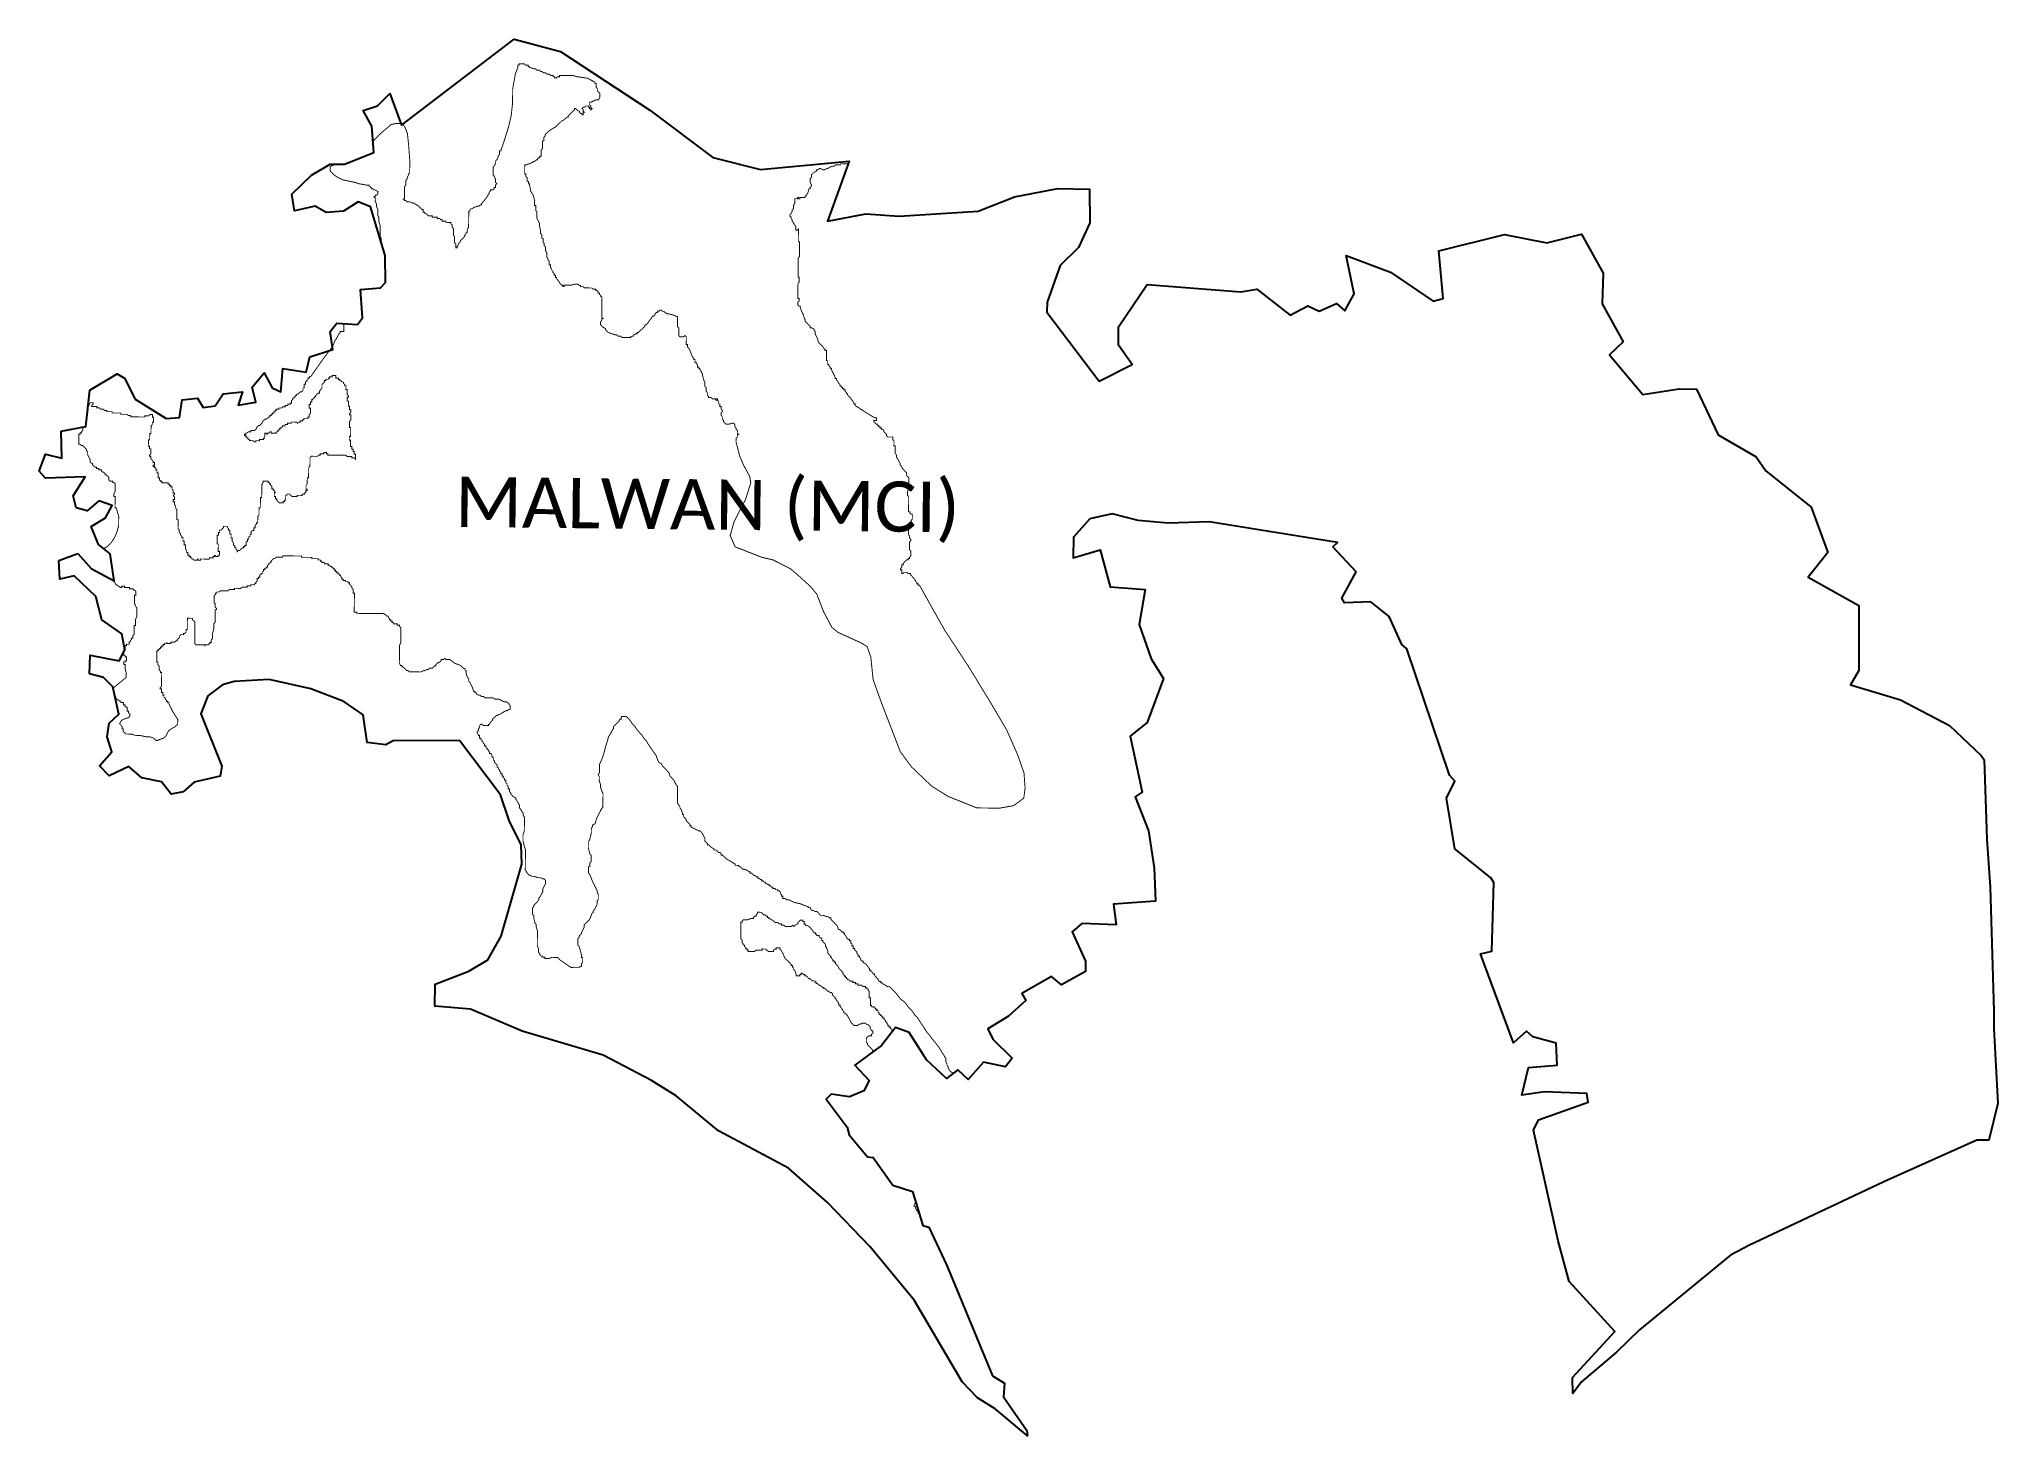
# Model space of a CAD drawing. Header units: metres. Extents: x 334693 to 340967, y 1773231 to 1777706.
import ezdxf

# ---------------------------------------------------------------- set-up
doc = ezdxf.new("R2010")
doc.units = ezdxf.units.M
for name, color, linetype in [('HAZARDS LINE', 1, 'Continuous'), ('village', 3, 'Continuous'), ('VILLAGE NAME', 250, 'Continuous')]:
    doc.layers.add(name, color=color, linetype=linetype)
doc.styles.get("Standard").update_dxf_attribs({"font": 'simplex.shx'})

msp = doc.modelspace()

# ---------------------------------------------------------------- texts
at = {"layer": 'VILLAGE NAME', "insert": (336026.4, 1776304.3), "char_height": 161.109, "attachment_point": 1, "rotation": 359.37415}
msp.add_mtext_dynamic_manual_height_columns('{\\fCalibri|b0|i0|c0|p34;MALWAN (MCI)}', width=1896.868, gutter_width=805.5, heights=[0], dxfattribs=at)

# ---------------------------------------------------------------- linework, layer by layer
at = {"color": 3, "true_color": 0x00ff00, "flags": 128}
msp.add_lwpolyline([(334756.3, 1776035.3), (334817.7, 1776058.3)], dxfattribs=at)
at = {"layer": 'HAZARDS LINE', "lineweight": 18, "const_width": 3}
for points in [[(337285.1, 1777306.6), (337285, 1777306.6), (337280.9, 1777306.7), (337276.9, 1777306.7), (337272.8, 1777306.7), (337264.7, 1777306.8), (337260.7, 1777306.8), (337260.6, 1777302.8), (337256.6, 1777302.8), (337252.5, 1777302.9), (337244.5, 1777302.9), (337240.4, 1777298.9), (337236.3, 1777298.9), (337224.2, 1777295), (337220.1, 1777291), (337216, 1777291), (337207.9, 1777287), (337203.8, 1777287.1), (337195.8, 1777291.2), (337191.7, 1777291.2), (337187.7, 1777287.2), (337183.6, 1777287.2), (337183.6, 1777283.2), (337175.4, 1777279.2), (337171.4, 1777275.2), (337167.3, 1777271.2), (337167.3, 1777267.1), (337167.2, 1777263.1), (337163.1, 1777259.1), (337163.1, 1777251), (337163, 1777246.9), (337167, 1777238.8), (337167, 1777234.7), (337162.9, 1777230.7), (337162.9, 1777226.7), (337158.8, 1777226.7), (337158.8, 1777222.7), (337154.6, 1777210.5), (337150.6, 1777206.5), (337150.5, 1777202.5), (337146.5, 1777202.5), (337146.5, 1777198.5), (337142.4, 1777198.5), (337138.4, 1777198.5), (337134.3, 1777198.6), (337130.3, 1777198.6), (337130.2, 1777194.6), (337126.2, 1777194.6), (337126.2, 1777198.6), (337122.2, 1777198.7), (337122.1, 1777194.6), (337118.1, 1777194.7), (337114, 1777194.7), (337114, 1777190.6), (337114, 1777186.6), (337113.9, 1777182.5), (337113.9, 1777178.5), (337109.8, 1777174.5), (337109.8, 1777170.4), (337109.7, 1777162.3), (337105.6, 1777158.3), (337105.6, 1777154.3), (337101.5, 1777146.2), (337097.4, 1777142.2), (337097.4, 1777138.1), (337101.4, 1777138.1), (337101.4, 1777134.1), (337105.4, 1777125.9), (337105.4, 1777121.9), (337109.4, 1777117.8), (337113.3, 1777109.7), (337117.4, 1777105.6), (337117.3, 1777101.5), (337117.3, 1777097.5), (337117.3, 1777093.4), (337121.3, 1777093.4), (337125.4, 1777097.4), (337125.4, 1777093.4), (337125.3, 1777089.3), (337125.3, 1777085.3), (337125.3, 1777081.2), (337125.2, 1777077.2), (337125.2, 1777073.1), (337125.2, 1777069.1), (337125.1, 1777065), (337125.1, 1777061), (337125.1, 1777056.9), (337129.1, 1777056.9), (337129.1, 1777052.9), (337129, 1777048.8), (337129, 1777044.8), (337129, 1777040.7), (337128.9, 1777036.7), (337128.9, 1777032.6), (337128.9, 1777028.6), (337128.8, 1777024.5), (337128.8, 1777020.5), (337128.8, 1777016.4), (337128.7, 1777012.4), (337128.7, 1777008.3), (337124.6, 1777004.3), (337124.6, 1777000.3), (337124.6, 1776996.2), (337124.5, 1776992.2), (337124.5, 1776988.1), (337124.5, 1776984.1), (337124.4, 1776980), (337124.4, 1776976), (337124.4, 1776971.9), (337124.3, 1776967.9), (337124.3, 1776963.8), (337124.3, 1776959.8), (337124.2, 1776955.7), (337124.2, 1776951.7), (337124.2, 1776947.6), (337124.1, 1776943.6), (337128.2, 1776943.6), (337128.2, 1776939.5), (337128.1, 1776935.5), (337128.1, 1776931.4), (337128.1, 1776927.4), (337124, 1776923.4), (337123.9, 1776915.3), (337123.9, 1776911.2), (337123.8, 1776907.2), (337123.8, 1776903.1), (337123.8, 1776899.1), (337123.7, 1776895), (337123.7, 1776891), (337123.7, 1776886.9), (337123.6, 1776882.9), (337123.6, 1776878.8), (337123.6, 1776874.8), (337127.6, 1776874.7), (337127.6, 1776870.7), (337127.6, 1776866.7), (337123.5, 1776862.6), (337123.4, 1776858.6), (337123.4, 1776854.5), (337127.4, 1776850.5), (337131.5, 1776850.4), (337131.4, 1776846.4), (337135.4, 1776834.2), (337139.4, 1776826.1), (337143.3, 1776817.9), (337143.3, 1776813.9), (337147.3, 1776805.8), (337147.3, 1776801.7), (337151.3, 1776797.6), (337155.3, 1776793.6), (337159.3, 1776789.5), (337163.3, 1776785.4), (337163.3, 1776781.3), (337167.3, 1776781.3), (337175.4, 1776777.2), (337175.4, 1776773.1), (337179.4, 1776769.1), (337179.3, 1776765), (337179.3, 1776761), (337183.3, 1776752.8), (337187.3, 1776744.7), (337187.2, 1776740.7), (337191.2, 1776732.5), (337199.3, 1776724.4), (337203.3, 1776720.3), (337207.3, 1776716.2), (337207.3, 1776712.2), (337211.3, 1776712.1), (337211.3, 1776708.1), (337215.3, 1776708), (337215.3, 1776704), (337215.2, 1776695.9), (337215.1, 1776679.7), (337215, 1776675.7), (337219.1, 1776675.6), (337219.1, 1776671.6), (337219, 1776667.5), (337219, 1776663.5), (337223, 1776663.5), (337223, 1776659.4), (337227, 1776655.3), (337227, 1776651.3), (337231, 1776651.2), (337231, 1776647.2), (337235, 1776639.1), (337239, 1776630.9), (337243, 1776622.8), (337242.9, 1776618.8), (337247, 1776618.7), (337246.9, 1776614.7), (337250.9, 1776610.6), (337254.9, 1776602.5), (337258.9, 1776598.4), (337258.9, 1776594.3), (337263, 1776594.3), (337262.9, 1776590.3), (337267, 1776590.2), (337266.9, 1776586.2), (337271, 1776586.1), (337271, 1776582.1), (337275, 1776582.1), (337275, 1776578), (337279, 1776573.9), (337278.9, 1776569.9), (337283, 1776569.8), (337283, 1776565.8), (337287, 1776561.7), (337291, 1776557.6), (337303, 1776541.3), (337303, 1776537.3), (337307, 1776537.3), (337307, 1776533.2), (337311, 1776529.1), (337319.1, 1776525), (337323.1, 1776520.9), (337331.1, 1776516.8), (337343.2, 1776508.6), (337363.4, 1776496.3), (337371.4, 1776492.2), (337375.5, 1776492.2), (337375.4, 1776488.1), (337375.4, 1776484.1), (337371.3, 1776484.1), (337367.3, 1776484.1), (337367.3, 1776480.1), (337371.3, 1776476), (337375.3, 1776471.9), (337379.3, 1776471.9), (337379.3, 1776467.9), (337383.4, 1776467.8), (337383.3, 1776463.8), (337387.4, 1776463.7), (337387.3, 1776459.7), (337391.4, 1776459.7), (337391.4, 1776455.6), (337395.4, 1776455.6), (337399.4, 1776451.5), (337399.4, 1776447.4), (337403.4, 1776443.4), (337407.4, 1776439.3), (337407.4, 1776435.2), (337411.4, 1776431.2), (337415.4, 1776431.1), (337419.5, 1776431.1), (337423.5, 1776431.1), (337427.6, 1776431), (337427.6, 1776427), (337427.5, 1776422.9), (337431.5, 1776418.8), (337431.5, 1776414.8), (337431.5, 1776410.7), (337431.4, 1776402.7), (337435.4, 1776402.6), (337435.4, 1776398.6), (337435.4, 1776394.5), (337435.3, 1776390.5), (337435.3, 1776382.4), (337435.2, 1776378.3), (337439.3, 1776374.2), (337439.2, 1776370.2), (337439.2, 1776366.2), (337443.2, 1776362.1), (337447.2, 1776353.9), (337451.2, 1776345.8), (337451.1, 1776341.8), (337455.2, 1776337.7), (337459.1, 1776329.6), (337463.2, 1776325.5), (337471.2, 1776317.3), (337471.1, 1776309.2), (337475.1, 1776305.1), (337479.1, 1776301.1), (337479.1, 1776297), (337479, 1776288.9), (337479, 1776280.8), (337478.9, 1776272.7), (337478.9, 1776268.7), (337478.8, 1776264.6), (337474.7, 1776256.6), (337474.7, 1776252.5), (337474.7, 1776248.5), (337474.6, 1776244.4), (337478.6, 1776240.3), (337478.6, 1776236.3), (337478.6, 1776232.2), (337478.5, 1776228.2), (337478.4, 1776212), (337478.4, 1776207.9), (337478.3, 1776199.8), (337478.3, 1776195.8), (337478.3, 1776191.8), (337482.3, 1776191.7), (337482.3, 1776187.7), (337486.3, 1776183.6), (337490.3, 1776183.6), (337490.3, 1776179.5), (337490.3, 1776175.5), (337490.2, 1776171.4), (337490.2, 1776167.4), (337486.1, 1776163.3), (337486.1, 1776159.3), (337482, 1776155.3), (337481.9, 1776147.2), (337481.9, 1776143.1), (337477.8, 1776139.1), (337477.8, 1776135.1), (337477.8, 1776131), (337477.7, 1776127), (337477.7, 1776122.9), (337477.7, 1776118.9), (337481.7, 1776114.8), (337481.6, 1776110.8), (337481.6, 1776106.7), (337485.6, 1776102.6), (337485.6, 1776098.6), (337481.5, 1776094.6), (337481.5, 1776090.5), (337481.4, 1776086.5), (337481.4, 1776082.4), (337481.4, 1776078.4), (337481.3, 1776074.3), (337481.3, 1776070.3), (337485.3, 1776066.2), (337485.3, 1776062.1), (337485.3, 1776058.1), (337485.2, 1776054), (337485.2, 1776050), (337481.1, 1776046), (337481.1, 1776041.9), (337477, 1776042), (337477, 1776037.9), (337472.9, 1776038), (337464.8, 1776029.9), (337460.7, 1776025.9), (337460.7, 1776021.9), (337456.6, 1776021.9), (337456.6, 1776017.8), (337456.6, 1776013.8), (337452.5, 1776009.8), (337452.4, 1776005.7), (337456.5, 1776005.7), (337456.5, 1776001.7), (337456.4, 1775997.6), (337456.4, 1775993.6), (337460.4, 1775993.5), (337464.5, 1775997.5), (337468.6, 1775997.5), (337472.6, 1775997.5), (337476.6, 1775993.4), (337480.7, 1775993.4), (337484.7, 1775993.3), (337484.7, 1775989.3), (337492.7, 1775981.1), (337496.7, 1775977), (337496.7, 1775973), (337500.8, 1775973), (337500.7, 1775968.9), (337504.7, 1775964.8), (337504.7, 1775960.8), (337508.7, 1775960.7), (337508.7, 1775956.7), (337512.8, 1775956.7), (337592.6, 1775814.3), (337672.5, 1775692.2), (337744.4, 1775574.2), (337792.3, 1775492.9), (337828.1, 1775411.6), (337847.9, 1775354.8), (337851.5, 1775306.2), (337847.2, 1775273.8), (337814.6, 1775249.8), (337770, 1775242), (337697.2, 1775242.6), (337604.4, 1775279.8), (337552, 1775312.6), (337487.8, 1775373.9), (337451.7, 1775422.8), (337392.3, 1775577.1), (337364.6, 1775654.2), (337357.1, 1775727.2), (337345.2, 1775759.7), (337325.1, 1775772), (337252.5, 1775804.9), (337232.4, 1775821.3), (337204.5, 1775874.2), (337184.7, 1775927), (337164.6, 1775951.4), (337124.4, 1775988.2), (337100.3, 1776008.6), (337043.9, 1776037.4), (337007.5, 1776045.8), (336955.1, 1776066.5), (336922.8, 1776078.9), (336906.9, 1776115.4), (336919.4, 1776159.9), (336940, 1776200.2), (336956.4, 1776232.4), (336973, 1776284.9), (336969.2, 1776305.2), (336949.2, 1776341.8), (336937.3, 1776370.2), (336925.5, 1776414.9), (336925.6, 1776423), (336925.6, 1776427), (336929.7, 1776431), (336929.7, 1776435.1), (336929.8, 1776439.1), (336933.8, 1776439.1), (336929.8, 1776443.2), (336929.8, 1776447.2), (336929.9, 1776451.3), (336925.9, 1776455.4), (336925.9, 1776459.4), (336921.9, 1776463.5), (336921.9, 1776467.5), (336921.9, 1776471.6), (336917.9, 1776475.7), (336913.9, 1776475.7), (336901.7, 1776471.8), (336897.7, 1776471.8), (336893.6, 1776471.8), (336889.6, 1776475.9), (336885.6, 1776480), (336885.6, 1776484), (336881.6, 1776488.1), (336881.7, 1776496.2), (336877.7, 1776500.3), (336877.7, 1776504.3), (336877.7, 1776508.4), (336881.8, 1776512.4), (336881.8, 1776516.4), (336877.8, 1776520.5), (336877.8, 1776524.6), (336877.9, 1776528.6), (336873.8, 1776528.7), (336873.9, 1776532.7), (336873.9, 1776536.8), (336869.9, 1776536.8), (336869.9, 1776540.8), (336869.9, 1776544.9), (336865.9, 1776549), (336865.9, 1776553), (336861.9, 1776553), (336861.9, 1776549), (336857.8, 1776553.1), (336853.8, 1776553.1), (336849.7, 1776553.1), (336845.7, 1776557.2), (336841.7, 1776557.3), (336837.6, 1776557.3), (336837.7, 1776561.3), (336833.7, 1776565.4), (336833.7, 1776569.5), (336833.7, 1776573.5), (336829.7, 1776577.6), (336829.7, 1776581.6), (336829.8, 1776585.7), (336829.8, 1776589.7), (336825.8, 1776593.8), (336825.9, 1776601.9), (336825.9, 1776606), (336821.9, 1776614.1), (336818, 1776630.3), (336818, 1776634.4), (336814, 1776638.5), (336814, 1776642.5), (336810, 1776646.6), (336810.1, 1776650.6), (336806, 1776650.7), (336806.1, 1776654.7), (336802, 1776654.7), (336802, 1776658.8), (336802.1, 1776662.8), (336798.1, 1776666.9), (336798.1, 1776671), (336794, 1776671), (336794.1, 1776675), (336794.1, 1776679.1), (336790.1, 1776679.1), (336790.1, 1776683.2), (336786.1, 1776687.3), (336778.1, 1776707.6), (336774.2, 1776715.7), (336770.2, 1776719.8), (336770.2, 1776723.8), (336770.2, 1776727.9), (336766.2, 1776727.9), (336766.2, 1776732), (336766.3, 1776744.1), (336766.3, 1776748.1), (336766.4, 1776752.2), (336762.4, 1776756.3), (336758.3, 1776752.3), (336754.2, 1776752.3), (336750.2, 1776752.3), (336746.1, 1776752.4), (336742.1, 1776756.4), (336742.2, 1776760.5), (336742.2, 1776764.5), (336742.2, 1776768.6), (336742.2, 1776772.6), (336742.3, 1776776.7), (336742.3, 1776780.7), (336738.3, 1776784.8), (336738.3, 1776788.9), (336738.4, 1776792.9), (336738.4, 1776797), (336738.5, 1776809.1), (336738.5, 1776813.1), (336738.6, 1776817.2), (336734.5, 1776817.2), (336726.5, 1776821.3), (336710.3, 1776825.5), (336706.3, 1776825.6), (336698.2, 1776829.7), (336694.2, 1776833.8), (336690.1, 1776833.8), (336686.1, 1776837.9), (336682.1, 1776837.9), (336678, 1776833.9), (336673.9, 1776833.9), (336673.9, 1776829.9), (336669.9, 1776829.9), (336665.8, 1776825.9), (336665.7, 1776821.8), (336661.7, 1776817.8), (336657.6, 1776817.9), (336653.5, 1776809.8), (336649.4, 1776805.8), (336641.2, 1776793.7), (336633.1, 1776789.7), (336633.1, 1776785.7), (336629, 1776781.7), (336624.9, 1776777.6), (336620.8, 1776773.6), (336616.7, 1776769.6), (336612.7, 1776765.6), (336608.6, 1776765.6), (336608.6, 1776761.6), (336604.5, 1776761.6), (336596.4, 1776757.6), (336596.4, 1776753.6), (336592.3, 1776753.6), (336588.3, 1776753.6), (336588.2, 1776749.6), (336584.2, 1776749.6), (336580.2, 1776749.7), (336576.1, 1776749.7), (336572.1, 1776749.7), (336564, 1776749.8), (336559.9, 1776749.8), (336555.9, 1776753.9), (336551.9, 1776753.9), (336547.8, 1776754), (336543.8, 1776758.1), (336539.7, 1776758.1), (336527.6, 1776762.2), (336523.6, 1776762.3), (336519.6, 1776766.4), (336515.5, 1776766.4), (336511.5, 1776770.5), (336507.5, 1776774.6), (336507.5, 1776778.6), (336499.5, 1776782.7), (336495.5, 1776786.8), (336491.4, 1776790.9), (336491.5, 1776794.9), (336491.5, 1776799), (336495.6, 1776807), (336495.6, 1776811.1), (336499.7, 1776811), (336495.7, 1776815.1), (336495.7, 1776819.2), (336495.7, 1776823.2), (336495.8, 1776827.3), (336495.8, 1776831.3), (336495.8, 1776835.4), (336495.9, 1776839.4), (336495.9, 1776843.5), (336495.9, 1776847.5), (336496, 1776851.6), (336496, 1776855.6), (336496, 1776859.7), (336496.1, 1776863.7), (336496.1, 1776867.8), (336496.1, 1776871.8), (336496.2, 1776875.9), (336496.2, 1776879.9), (336492.2, 1776879.9), (336492.2, 1776884), (336488.2, 1776888.1), (336488.2, 1776892.1), (336484.2, 1776892.1), (336484.2, 1776896.2), (336480.2, 1776900.3), (336476.1, 1776900.3), (336476.2, 1776904.4), (336472.1, 1776904.4), (336468.1, 1776904.4), (336464.1, 1776908.5), (336460, 1776908.5), (336456, 1776908.6), (336447.9, 1776908.6), (336443.8, 1776908.7), (336439.8, 1776908.7), (336435.8, 1776912.8), (336431.7, 1776912.8), (336427.7, 1776912.8), (336427.7, 1776916.9), (336423.7, 1776916.9), (336419.6, 1776921), (336415.6, 1776921), (336411.5, 1776921.1), (336395.3, 1776917.2), (336391.3, 1776917.2), (336387.2, 1776917.2), (336383.2, 1776917.3), (336379.1, 1776917.3), (336375.1, 1776917.3), (336375, 1776913.3), (336371, 1776913.3), (336371, 1776917.4), (336367, 1776917.4), (336363, 1776921.5), (336355, 1776933.7), (336351, 1776937.8), (336351, 1776941.8), (336346.9, 1776941.8), (336347, 1776945.9), (336347, 1776949.9), (336343, 1776950), (336343, 1776954), (336339, 1776958.1), (336339, 1776962.2), (336335, 1776966.2), (336335, 1776970.3), (336331, 1776974.4), (336331.1, 1776978.4), (336331.1, 1776982.5), (336327, 1776982.5), (336327.1, 1776986.5), (336327.1, 1776990.6), (336327.1, 1776994.6), (336323.1, 1776998.7), (336323.2, 1777002.8), (336319.1, 1777006.8), (336319.2, 1777010.9), (336319.2, 1777014.9), (336319.2, 1777019), (336319.3, 1777023), (336315.3, 1777027.1), (336315.3, 1777031.2), (336315.3, 1777035.2), (336315.4, 1777039.3), (336311.3, 1777043.3), (336311.4, 1777047.4), (336311.4, 1777051.4), (336307.4, 1777055.5), (336307.4, 1777059.6), (336307.5, 1777063.6), (336307.5, 1777067.7), (336303.5, 1777067.7), (336303.5, 1777071.7), (336303.5, 1777075.8), (336303.5, 1777079.8), (336299.5, 1777083.9), (336299.6, 1777088), (336299.6, 1777092), (336295.7, 1777108.2), (336295.8, 1777116.3), (336291.8, 1777124.5), (336287.8, 1777132.6), (336287.8, 1777136.7), (336287.9, 1777140.7), (336287.9, 1777144.7), (336287.9, 1777148.8), (336288, 1777152.8), (336283.9, 1777156.9), (336284, 1777161), (336284, 1777169.1), (336284.1, 1777173.1), (336280, 1777173.2), (336280.2, 1777189.3), (336276.2, 1777205.6), (336268.2, 1777217.8), (336264.4, 1777238.1), (336264.4, 1777242.1), (336260.3, 1777242.1), (336260.4, 1777246.2), (336260.4, 1777250.2), (336256.4, 1777250.3), (336256.4, 1777254.3), (336256.4, 1777258.4), (336256.5, 1777262.4), (336252.5, 1777266.5), (336252.5, 1777270.5), (336252.5, 1777274.6), (336248.5, 1777274.6), (336248.5, 1777278.7), (336248.5, 1777282.7), (336248.6, 1777286.8), (336248.6, 1777290.8), (336248.6, 1777294.9), (336248.7, 1777298.9), (336248.7, 1777303), (336252.7, 1777302.9), (336264.9, 1777306.9), (336273.1, 1777310.9), (336281.2, 1777314.8), (336285.3, 1777318.9), (336289.3, 1777318.8), (336289.3, 1777322.9), (336293.4, 1777322.8), (336293.4, 1777326.9), (336297.5, 1777326.8), (336297.5, 1777330.9), (336301.6, 1777330.9), (336301.6, 1777334.9), (336301.6, 1777339), (336301.6, 1777343), (336301.7, 1777347.1), (336301.7, 1777351.1), (336305.8, 1777355.1), (336305.8, 1777359.2), (336305.9, 1777363.2), (336305.9, 1777367.3), (336305.9, 1777371.3), (336306, 1777375.4), (336306, 1777379.4), (336310, 1777379.4), (336310.1, 1777383.4), (336310.1, 1777387.5), (336310.1, 1777391.5), (336314.2, 1777395.5), (336314.3, 1777399.6), (336318.3, 1777403.6), (336322.4, 1777407.6), (336326.5, 1777411.6), (336338.7, 1777419.6), (336346.8, 1777423.6), (336350.9, 1777427.6), (336355, 1777431.6), (336359.1, 1777435.7), (336363.2, 1777439.7), (336367.2, 1777443.7), (336375.4, 1777447.7), (336379.4, 1777451.7), (336383.5, 1777455.7), (336387.6, 1777455.7), (336387.6, 1777459.7), (336391.7, 1777463.7), (336399.8, 1777471.8), (336403.9, 1777475.8), (336408, 1777479.8), (336408, 1777483.8), (336412.1, 1777483.8), (336420.1, 1777475.6), (336424.2, 1777475.6), (336424.1, 1777471.6), (336428.1, 1777467.5), (336432.2, 1777467.4), (336432.2, 1777463.4), (336436.2, 1777463.4), (336436.2, 1777467.4), (336436.3, 1777471.5), (336440.3, 1777471.4), (336436.3, 1777475.5), (336436.3, 1777479.6), (336432.3, 1777483.6), (336436.4, 1777487.7), (336440.5, 1777487.6), (336444.5, 1777491.6), (336448.6, 1777491.6), (336452.6, 1777491.6), (336452.6, 1777487.5), (336456.6, 1777487.5), (336456.6, 1777483.4), (336460.7, 1777483.4), (336460.6, 1777479.4), (336464.7, 1777483.4), (336460.7, 1777487.5), (336460.7, 1777491.5), (336456.7, 1777495.6), (336456.7, 1777499.6), (336456.8, 1777503.7), (336460.8, 1777503.6), (336477.1, 1777511.6), (336481.1, 1777511.6), (336485.2, 1777511.5), (336489.3, 1777519.6), (336489.3, 1777523.7), (336489.4, 1777527.7), (336489.4, 1777531.8), (336485.4, 1777535.8), (336481.4, 1777539.9), (336481.4, 1777544), (336481.4, 1777548), (336477.4, 1777552.1), (336477.4, 1777556.1), (336477.5, 1777560.2), (336477.5, 1777564.2), (336473.5, 1777564.3), (336473.5, 1777568.3), (336449.3, 1777580.7), (336421, 1777584.9), (336417, 1777585), (336404.9, 1777589.1), (336392.7, 1777589.2), (336384.6, 1777589.3), (336380.6, 1777589.3), (336376.5, 1777589.4), (336372.5, 1777589.4), (336368.4, 1777589.4), (336364.4, 1777589.5), (336360.3, 1777589.5), (336360.3, 1777585.4), (336356.2, 1777585.5), (336352.2, 1777585.5), (336352.2, 1777581.5), (336348.1, 1777581.5), (336344.1, 1777581.5), (336344.1, 1777585.6), (336340.1, 1777585.6), (336340.1, 1777589.6), (336336, 1777589.7), (336332, 1777589.7), (336328, 1777593.8), (336323.9, 1777593.8), (336319.9, 1777593.9), (336315.9, 1777597.9), (336311.8, 1777598), (336307.8, 1777598), (336303.8, 1777602.1), (336299.7, 1777602.1), (336295.7, 1777606.2), (336291.7, 1777606.2), (336287.6, 1777606.3), (336283.6, 1777610.4), (336279.5, 1777610.4), (336267.4, 1777614.5), (336263.4, 1777614.6), (336263.4, 1777618.6), (336259.4, 1777618.6), (336259.4, 1777622.7), (336255.4, 1777622.7), (336251.3, 1777622.8), (336247.3, 1777626.8), (336243.2, 1777626.9), (336235.2, 1777626.9), (336231.1, 1777627), (336231.1, 1777622.9), (336227, 1777623), (336227, 1777618.9), (336227, 1777614.9), (336218.7, 1777594.7), (336214.5, 1777570.4), (336210.2, 1777546.2), (336209.8, 1777501.6), (336205.5, 1777461.2), (336197.1, 1777424.8), (336180.5, 1777372.3), (336172.2, 1777348.1), (336168.1, 1777348.1), (336168.1, 1777344.1), (336168, 1777340.1), (336168, 1777336), (336163.9, 1777332), (336163.9, 1777327.9), (336159.8, 1777319.9), (336155.7, 1777315.9), (336155.7, 1777311.8), (336155.6, 1777307.8), (336151.5, 1777299.7), (336147.4, 1777295.7), (336147.4, 1777291.6), (336147.3, 1777283.5), (336147.3, 1777279.5), (336147.3, 1777275.4), (336147.2, 1777271.4), (336151.3, 1777267.3), (336151.2, 1777263.3), (336155.2, 1777259.2), (336155.2, 1777255.1), (336155.2, 1777251.1), (336155.1, 1777247), (336159.2, 1777243), (336155.1, 1777238.9), (336155, 1777234.9), (336155, 1777230.8), (336151, 1777230.9), (336150.9, 1777226.8), (336146.9, 1777222.8), (336142.8, 1777222.9), (336138.8, 1777222.9), (336138.7, 1777218.8), (336134.6, 1777214.8), (336134.6, 1777210.8), (336130.5, 1777206.8), (336130.5, 1777202.7), (336126.4, 1777198.7), (336114.1, 1777182.6), (336110.1, 1777178.6), (336110, 1777174.5), (336106, 1777174.6), (336101.9, 1777170.6), (336097.9, 1777170.6), (336085.7, 1777166.6), (336081.6, 1777162.6), (336077.5, 1777162.7), (336073.5, 1777158.6), (336073.4, 1777154.6), (336069.4, 1777154.6), (336069.4, 1777150.6), (336069.3, 1777146.5), (336069.3, 1777142.5), (336069.3, 1777138.4), (336069.2, 1777134.4), (336069.2, 1777130.3), (336069.2, 1777126.3), (336069.1, 1777122.2), (336069.1, 1777118.2), (336069.1, 1777114.1), (336069, 1777110.1), (336069, 1777106.1), (336069, 1777102), (336064.9, 1777098), (336064.8, 1777093.9), (336064.8, 1777085.8), (336060.7, 1777085.9), (336060.7, 1777081.8), (336056.6, 1777077.8), (336056.6, 1777073.8), (336048.4, 1777065.7), (336044.3, 1777061.7), (336040.2, 1777053.7), (336036.1, 1777049.6), (336036.1, 1777045.6), (336032, 1777041.6), (336032, 1777037.5), (336028, 1777037.6), (336028, 1777041.6), (336028, 1777045.7), (336028.1, 1777049.7), (336024, 1777053.8), (336024.1, 1777057.8), (336024.1, 1777061.9), (336024.1, 1777065.9), (336024.2, 1777070), (336024.2, 1777074), (336020.2, 1777078.1), (336020.2, 1777082.2), (336020.3, 1777086.2), (336020.3, 1777090.3), (336020.3, 1777094.3), (336020.4, 1777098.4), (336016.3, 1777102.4), (336016.4, 1777106.5), (336016.4, 1777110.5), (336012.4, 1777114.6), (336012.4, 1777118.7), (336008.4, 1777118.7), (336004.3, 1777118.7), (336000.3, 1777118.8), (335996.2, 1777118.8), (335996.3, 1777122.8), (335992.2, 1777122.9), (335988.2, 1777122.9), (335984.1, 1777122.9), (335984.2, 1777127), (335980.1, 1777127), (335976.1, 1777131.1), (335972.1, 1777131.1), (335968, 1777131.2), (335968, 1777135.2), (335964, 1777135.2), (335959.9, 1777135.3), (335955.9, 1777135.3), (335951.8, 1777135.3), (335951.9, 1777139.4), (335943.8, 1777139.5), (335939.7, 1777139.5), (335935.7, 1777143.6), (335931.7, 1777147.7), (335927.7, 1777147.7), (335927.7, 1777151.7), (335923.6, 1777151.8), (335923.7, 1777155.8), (335923.7, 1777159.9), (335919.7, 1777159.9), (335915.6, 1777164), (335911.6, 1777168.1), (335907.6, 1777172.1), (335899.6, 1777176.3), (335895.5, 1777180.3), (335891.5, 1777180.4), (335879.4, 1777184.5), (335875.3, 1777184.6), (335871.3, 1777184.6), (335867.3, 1777188.7), (335863.2, 1777188.7), (335863.3, 1777192.7), (335859.2, 1777192.8), (335863.3, 1777196.8), (335863.3, 1777200.8), (335863.4, 1777204.9), (335863.4, 1777208.9), (335863.4, 1777213), (335863.5, 1777217), (335863.5, 1777221.1), (335863.6, 1777229.2), (335863.6, 1777233.2), (335867.7, 1777237.2), (335867.7, 1777241.3), (335867.7, 1777245.3), (335867.8, 1777249.4), (335867.8, 1777253.4), (335871.9, 1777257.5), (335871.9, 1777261.5), (335876, 1777269.6), (335876.1, 1777273.6), (335880.1, 1777277.6), (335880.2, 1777281.7), (335880.2, 1777285.7), (335880.2, 1777289.8), (335880.3, 1777293.8), (335880.3, 1777297.9), (335880.4, 1777306), (335880.4, 1777310), (335880.4, 1777314.1), (335880.5, 1777318.1), (335876.8, 1777366.7), (335873.1, 1777403.2), (335865.1, 1777423.5), (335857.2, 1777435.7), (335853.1, 1777435.7), (335836.9, 1777435.9), (335820.7, 1777432), (335792.2, 1777407.9), (335767.7, 1777383.8), (335763, 1777377.7)], [(335649.6, 1777305.1), (335641.5, 1777303.9), (335629.4, 1777299.9), (335625.3, 1777295.9), (335625.2, 1777287.8), (335625.2, 1777283.8), (335637.2, 1777271.5), (335649.3, 1777263.3), (335665.4, 1777255.1), (335705.8, 1777246.7), (335717.9, 1777242.5), (335742.2, 1777238.3), (335746.2, 1777238.2), (335750.3, 1777238.2), (335750.3, 1777234.2), (335754.3, 1777234.1), (335754.3, 1777230.1), (335758.3, 1777230), (335758.3, 1777226), (335762.3, 1777226), (335770.4, 1777221.8), (335778.5, 1777217.7), (335778.4, 1777213.7), (335778.4, 1777209.6), (335774.3, 1777205.6), (335770.3, 1777205.7), (335770.2, 1777201.6), (335766.2, 1777201.6), (335766.2, 1777197.6), (335770.2, 1777197.6), (335770.2, 1777193.5), (335770.1, 1777189.5), (335770.1, 1777185.4), (335774.1, 1777177.3), (335774, 1777169.2), (335778, 1777161.1), (335778, 1777157), (335777.9, 1777153), (335777.9, 1777148.9), (335777.9, 1777144.9), (335777.8, 1777140.8), (335781.8, 1777132.7), (335781.8, 1777128.6), (335781.8, 1777124.6), (335781.7, 1777120.5), (335785.7, 1777108.4), (335785.6, 1777104.3), (335785.6, 1777100.3), (335785.6, 1777096.2), (335785.5, 1777088.1), (335785.4, 1777080), (335785.4, 1777071.9), (335789.4, 1777067.8), (335789.4, 1777063.8), (335789.3, 1777059.8), (335789.3, 1777055.7), (335789.1, 1777055.5)], [(335722.5, 1776903.9), (335722.4, 1776903.7)], [(335670, 1776794.1), (335669.8, 1776793.5), (335669.7, 1776789.5), (335669.7, 1776785.4), (335669.7, 1776781.4), (335669.6, 1776777.3), (335669.6, 1776773.3), (335669.6, 1776769.2), (335665.5, 1776769.3), (335661.5, 1776769.3), (335657.4, 1776769.3), (335657.4, 1776765.3), (335653.3, 1776761.3), (335649.2, 1776753.2), (335645.1, 1776745.2), (335641, 1776741.1), (335636.9, 1776729), (335632.7, 1776721), (335600, 1776676.7), (335563.1, 1776624.4), (335559.1, 1776624.4), (335559.1, 1776620.4), (335555, 1776620.4), (335555, 1776616.3), (335550.9, 1776612.3), (335550.9, 1776608.3), (335546.8, 1776608.3), (335546.8, 1776604.3), (335546.7, 1776600.2), (335542.7, 1776600.2), (335542.7, 1776596.2), (335542.6, 1776592.1), (335542.6, 1776588.1), (335538.6, 1776588.1), (335538.5, 1776584.1), (335538.5, 1776580), (335534.4, 1776576), (335530.4, 1776576.1), (335526.3, 1776572), (335522.2, 1776568), (335518.2, 1776568.1), (335518.1, 1776564), (335514.1, 1776564), (335514, 1776560), (335510, 1776560), (335510, 1776556), (335505.9, 1776556), (335505.9, 1776552), (335501.8, 1776547.9), (335501.8, 1776543.9), (335501.7, 1776539.9), (335497.7, 1776539.9), (335497.6, 1776535.8), (335493.6, 1776535.9), (335489.6, 1776535.9), (335489.5, 1776531.9), (335485.5, 1776531.9), (335481.4, 1776531.9), (335481.4, 1776527.9), (335477.3, 1776527.9), (335473.3, 1776527.9), (335469.2, 1776523.9), (335465.2, 1776524), (335461.1, 1776524), (335461.1, 1776519.9), (335457, 1776520), (335453, 1776520), (335453, 1776516), (335448.9, 1776516), (335448.9, 1776511.9), (335444.8, 1776512), (335444.8, 1776507.9), (335440.8, 1776508), (335440.7, 1776503.9), (335436.7, 1776503.9), (335436.6, 1776499.9), (335432.6, 1776499.9), (335432.6, 1776495.9), (335428.5, 1776495.9), (335428.5, 1776491.9), (335424.4, 1776491.9), (335420.4, 1776487.9), (335416.3, 1776487.9), (335412.2, 1776483.9), (335408.1, 1776479.9), (335408.1, 1776475.8), (335404, 1776471.8), (335399.9, 1776467.8), (335395.9, 1776467.8), (335391.8, 1776463.8), (335387.7, 1776455.8), (335383.6, 1776451.8), (335379.6, 1776451.8), (335375.5, 1776451.8), (335371.5, 1776451.9), (335371.5, 1776447.8), (335367.4, 1776447.8), (335363.4, 1776447.9), (335359.3, 1776443.9), (335355.2, 1776443.9), (335355.2, 1776439.8), (335351.1, 1776439.9), (335351.1, 1776435.8), (335355.2, 1776435.8), (335355.1, 1776431.7), (335359.2, 1776431.7), (335359.1, 1776427.7), (335363.2, 1776427.6), (335363.2, 1776423.6), (335367.2, 1776423.5), (335367.2, 1776419.5), (335371.2, 1776419.5), (335375.3, 1776419.4), (335379.3, 1776419.4), (335383.3, 1776415.3), (335387.4, 1776415.3), (335387.4, 1776419.3), (335391.5, 1776419.3), (335395.5, 1776419.3), (335399.6, 1776419.2), (335399.6, 1776423.3), (335403.6, 1776423.2), (335407.7, 1776423.2), (335411.7, 1776423.2), (335411.8, 1776427.2), (335415.8, 1776427.2), (335415.8, 1776431.2), (335415.9, 1776435.3), (335415.9, 1776439.3), (335415.9, 1776443.4), (335420, 1776443.4), (335424, 1776439.3), (335424, 1776443.3), (335428.1, 1776443.3), (335432.2, 1776447.3), (335436.2, 1776447.3), (335436.2, 1776443.2), (335440.2, 1776443.2), (335444.3, 1776443.2), (335448.3, 1776443.1), (335452.4, 1776443.1), (335452.4, 1776447.1), (335456.4, 1776447.1), (335456.5, 1776451.2), (335460.5, 1776451.1), (335460.6, 1776455.2), (335464.6, 1776455.1), (335464.6, 1776459.2), (335468.7, 1776459.2), (335468.7, 1776463.2), (335472.8, 1776463.2), (335472.8, 1776467.2), (335476.9, 1776467.2), (335480.9, 1776467.2), (335480.9, 1776471.2), (335485, 1776471.2), (335489, 1776471.1), (335489.1, 1776475.2), (335493.1, 1776475.1), (335497.2, 1776475.1), (335501.2, 1776475.1), (335501.2, 1776479.1), (335505.3, 1776479.1), (335509.3, 1776479.1), (335513.4, 1776479), (335517.4, 1776479), (335521.4, 1776474.9), (335525.5, 1776478.9), (335529.6, 1776478.9), (335529.6, 1776482.9), (335533.6, 1776482.9), (335537.7, 1776482.9), (335537.7, 1776486.9), (335541.8, 1776486.9), (335541.8, 1776490.9), (335545.9, 1776490.9), (335549.9, 1776490.9), (335554, 1776490.8), (335554, 1776494.9), (335558, 1776494.9), (335558.1, 1776498.9), (335558.1, 1776503), (335562.2, 1776507), (335562.2, 1776511), (335562.2, 1776515.1), (335562.3, 1776519.1), (335562.3, 1776523.2), (335558.3, 1776523.2), (335558.3, 1776527.2), (335558.3, 1776531.3), (335558.4, 1776535.3), (335562.4, 1776535.3), (335562.4, 1776539.4), (335562.5, 1776543.4), (335566.5, 1776543.4), (335566.6, 1776547.4), (335566.6, 1776551.5), (335570.6, 1776551.4), (335570.7, 1776555.5), (335574.7, 1776555.5), (335574.8, 1776559.5), (335578.8, 1776559.5), (335578.8, 1776563.5), (335582.9, 1776567.5), (335587, 1776571.5), (335591, 1776571.5), (335591.1, 1776575.6), (335591.1, 1776579.6), (335595.2, 1776579.6), (335595.2, 1776583.6), (335599.3, 1776587.6), (335599.3, 1776591.7), (335599.3, 1776595.7), (335599.4, 1776599.8), (335603.4, 1776603.8), (335607.5, 1776607.8), (335607.6, 1776611.9), (335611.6, 1776611.8), (335611.6, 1776615.9), (335615.7, 1776615.8), (335619.7, 1776615.8), (335619.8, 1776619.9), (335623.8, 1776619.8), (335623.8, 1776623.9), (335627.9, 1776623.8), (335631.9, 1776623.8), (335632, 1776627.9), (335636, 1776627.8), (335640.1, 1776627.8), (335644.1, 1776627.8), (335644.1, 1776623.7), (335644.1, 1776619.7), (335648.1, 1776619.6), (335652.1, 1776619.6), (335652.1, 1776615.5), (335656.2, 1776615.5), (335656.1, 1776611.5), (335660.2, 1776611.4), (335664.2, 1776607.4), (335668.2, 1776607.3), (335668.2, 1776603.3), (335672.2, 1776599.2), (335672.2, 1776595.1), (335676.2, 1776595.1), (335676.2, 1776591.1), (335676.2, 1776587), (335676.1, 1776583), (335680.2, 1776582.9), (335680.2, 1776578.9), (335680.1, 1776574.8), (335680.1, 1776570.8), (335680.1, 1776566.7), (335684.1, 1776562.7), (335684, 1776558.6), (335680, 1776558.6), (335680, 1776554.6), (335679.9, 1776550.5), (335679.9, 1776546.5), (335683.9, 1776546.5), (335683.9, 1776542.4), (335683.9, 1776538.4), (335683.8, 1776534.3), (335683.8, 1776530.3), (335687.8, 1776530.2), (335687.8, 1776526.2), (335687.8, 1776522.1), (335687.8, 1776518.1), (335691.8, 1776518.1), (335691.8, 1776514), (335691.7, 1776510), (335687.7, 1776505.9), (335687.6, 1776501.9), (335691.7, 1776501.9), (335691.6, 1776497.8), (335691.6, 1776493.8), (335691.6, 1776489.7), (335691.5, 1776485.7), (335687.5, 1776481.7), (335687.4, 1776477.6), (335687.4, 1776473.6), (335687.4, 1776469.5), (335687.3, 1776465.5), (335687.3, 1776461.4), (335691.3, 1776461.4), (335691.3, 1776457.3), (335691.3, 1776453.3), (335691.2, 1776449.2), (335691.2, 1776445.2), (335691.2, 1776441.1), (335691.1, 1776437.1), (335691.1, 1776433), (335687.1, 1776433.1), (335687, 1776429), (335687, 1776425), (335687, 1776420.9), (335691, 1776420.9), (335691, 1776416.9), (335690.9, 1776412.8), (335690.9, 1776408.8), (335690.9, 1776404.7), (335690.8, 1776400.7), (335694.9, 1776400.6), (335694.9, 1776396.6), (335694.8, 1776392.5), (335698.9, 1776392.5), (335698.8, 1776388.5), (335698.8, 1776384.4), (335702.9, 1776384.4), (335702.8, 1776380.3), (335702.8, 1776376.3), (335706.8, 1776376.2), (335706.8, 1776372.2), (335706.8, 1776368.1), (335706.7, 1776364.1), (335706.7, 1776360), (335702.7, 1776364.1), (335698.6, 1776364.2), (335694.6, 1776364.2), (335694.6, 1776368.2), (335686.5, 1776368.3), (335682.5, 1776368.3), (335678.4, 1776368.4), (335678.5, 1776372.4), (335674.4, 1776372.5), (335670.4, 1776372.5), (335666.3, 1776372.5), (335662.3, 1776372.6), (335658.2, 1776372.6), (335654.2, 1776372.6), (335650.1, 1776372.7), (335646.1, 1776372.7), (335642, 1776372.7), (335638, 1776372.8), (335633.9, 1776372.8), (335629.9, 1776372.8), (335625.8, 1776372.9), (335621.8, 1776372.9), (335617.8, 1776372.9), (335617.8, 1776377), (335613.7, 1776377), (335613.8, 1776381.1), (335609.7, 1776381.1), (335605.7, 1776381.1), (335605.6, 1776377.1), (335601.6, 1776377.1), (335597.5, 1776377.1), (335593.5, 1776377.2), (335593.5, 1776373.1), (335589.4, 1776373.2), (335585.3, 1776369.1), (335581.3, 1776369.2), (335577.2, 1776369.2), (335573.2, 1776369.2), (335569.2, 1776369.3), (335565.1, 1776369.3), (335561, 1776365.3), (335561, 1776361.2), (335561, 1776357.2), (335560.9, 1776353.1), (335560.9, 1776349.1), (335560.9, 1776345), (335560.8, 1776341), (335560.8, 1776337), (335556.7, 1776332.9), (335556.7, 1776328.9), (335556.6, 1776324.8), (335556.6, 1776320.8), (335556.6, 1776316.7), (335556.5, 1776312.7), (335556.5, 1776308.6), (335556.5, 1776304.6), (335556.4, 1776300.5), (335552.4, 1776300.6), (335552.4, 1776296.5), (335552.3, 1776292.5), (335552.3, 1776288.4), (335552.3, 1776284.4), (335552.2, 1776280.3), (335548.2, 1776276.3), (335548.1, 1776272.3), (335548.1, 1776268.2), (335548.1, 1776264.2), (335552.1, 1776264.1), (335552.1, 1776260.1), (335548, 1776260.1), (335548, 1776256.1), (335548, 1776252), (335543.9, 1776252.1), (335543.9, 1776248), (335539.8, 1776248.1), (335535.8, 1776248.1), (335535.7, 1776244), (335531.7, 1776244.1), (335527.7, 1776244.1), (335523.6, 1776244.1), (335519.6, 1776244.2), (335519.5, 1776240.1), (335515.5, 1776240.2), (335511.4, 1776240.2), (335507.4, 1776240.2), (335503.3, 1776240.3), (335499.3, 1776244.3), (335495.3, 1776248.4), (335491.3, 1776248.5), (335487.2, 1776248.5), (335487.2, 1776244.4), (335483.1, 1776244.5), (335483.1, 1776240.4), (335483.1, 1776236.4), (335483, 1776232.3), (335483, 1776228.3), (335478.9, 1776228.3), (335478.9, 1776224.3), (335474.9, 1776224.3), (335474.8, 1776220.2), (335470.8, 1776220.3), (335466.7, 1776220.3), (335462.7, 1776220.3), (335458.7, 1776224.4), (335454.7, 1776228.5), (335454.7, 1776232.6), (335450.6, 1776232.6), (335450.7, 1776236.6), (335450.7, 1776240.7), (335446.7, 1776240.7), (335446.7, 1776244.8), (335446.7, 1776248.8), (335446.8, 1776252.9), (335450.8, 1776252.8), (335446.8, 1776256.9), (335446.8, 1776261), (335442.8, 1776261), (335442.8, 1776265), (335438.8, 1776265.1), (335438.8, 1776269.1), (335438.8, 1776273.2), (335434.8, 1776277.3), (335434.9, 1776281.3), (335430.8, 1776281.3), (335430.8, 1776285.4), (335426.8, 1776285.4), (335426.8, 1776289.5), (335422.8, 1776289.5), (335418.7, 1776289.5), (335414.7, 1776289.6), (335410.6, 1776289.6), (335410.6, 1776285.5), (335406.5, 1776277.5), (335406.4, 1776269.4), (335406.4, 1776265.3), (335406.4, 1776261.3), (335406.3, 1776253.2), (335406.3, 1776249.1), (335406.2, 1776245.1), (335406.2, 1776241), (335406.2, 1776237), (335402.1, 1776237), (335402.1, 1776233), (335402, 1776228.9), (335402, 1776220.8), (335401.9, 1776216.8), (335401.9, 1776212.7), (335401.9, 1776208.7), (335401.8, 1776204.6), (335397.8, 1776204.7), (335397.8, 1776200.6), (335397.7, 1776196.6), (335397.7, 1776192.5), (335397.7, 1776188.5), (335397.6, 1776184.4), (335397.6, 1776180.4), (335393.5, 1776176.4), (335393.5, 1776172.3), (335393.5, 1776168.3), (335393.4, 1776164.2), (335393.4, 1776160.2), (335393.4, 1776156.1), (335389.3, 1776156.2), (335389.3, 1776152.1), (335385.2, 1776148.1), (335385.2, 1776144.1), (335385.1, 1776140), (335381.1, 1776140), (335381, 1776136), (335381, 1776131.9), (335377, 1776132), (335372.9, 1776128), (335372.9, 1776123.9), (335372.8, 1776119.9), (335368.8, 1776119.9), (335368.7, 1776115.9), (335368.7, 1776111.8), (335364.7, 1776111.8), (335364.6, 1776107.8), (335364.6, 1776103.7), (335360.5, 1776103.8), (335360.5, 1776099.7), (335360.5, 1776095.7), (335356.4, 1776095.7), (335356.4, 1776091.7), (335356.4, 1776087.6), (335356.3, 1776083.6), (335352.3, 1776083.6), (335352.3, 1776079.6), (335348.2, 1776079.6), (335348.2, 1776075.5), (335344.1, 1776075.6), (335340, 1776071.6), (335336, 1776067.5), (335331.9, 1776067.6), (335327.8, 1776063.6), (335327.9, 1776067.6), (335323.9, 1776071.7), (335323.9, 1776075.7), (335319.8, 1776075.8), (335319.9, 1776079.8), (335319.9, 1776083.9), (335315.9, 1776083.9), (335315.9, 1776087.9), (335315.9, 1776092), (335311.9, 1776096.1), (335311.9, 1776100.1), (335312, 1776104.2), (335312, 1776108.2), (335308, 1776108.3), (335308, 1776112.3), (335308, 1776116.3), (335308.1, 1776120.4), (335304, 1776120.4), (335304, 1776124.5), (335304.1, 1776128.5), (335304.1, 1776132.6), (335300.1, 1776132.6), (335300.1, 1776136.7), (335296.1, 1776140.7), (335296.1, 1776144.8), (335292.1, 1776144.8), (335288, 1776144.9), (335284, 1776144.9), (335283.9, 1776140.8), (335279.9, 1776136.8), (335275.8, 1776132.8), (335271.7, 1776132.8), (335271.7, 1776128.8), (335271.7, 1776124.7), (335267.6, 1776124.8), (335267.6, 1776120.7), (335267.6, 1776116.7), (335263.5, 1776116.7), (335263.5, 1776112.7), (335263.4, 1776108.6), (335263.4, 1776104.6), (335263.4, 1776100.5), (335263.3, 1776096.5), (335263.3, 1776092.4), (335263.3, 1776088.4), (335267.3, 1776088.3), (335267.3, 1776084.3), (335267.3, 1776080.2), (335267.2, 1776076.2), (335267.2, 1776072.2), (335267.2, 1776068.1), (335267.1, 1776064.1), (335271.2, 1776064), (335271.1, 1776060), (335271.1, 1776055.9), (335271.1, 1776051.9), (335267, 1776051.9), (335267, 1776047.9), (335262.9, 1776047.9), (335258.9, 1776047.9), (335258.9, 1776052), (335254.9, 1776052), (335254.8, 1776048), (335250.8, 1776048), (335250.8, 1776043.9), (335246.7, 1776044), (335242.7, 1776044), (335238.6, 1776044), (335238.6, 1776040), (335234.5, 1776040), (335230.5, 1776040.1), (335226.5, 1776040.1), (335222.4, 1776040.1), (335218.4, 1776040.2), (335214.3, 1776040.2), (335210.3, 1776040.2), (335210.2, 1776036.2), (335206.2, 1776036.2), (335202.1, 1776036.2), (335202.2, 1776040.3), (335198.1, 1776036.3), (335194, 1776036.3), (335190, 1776036.3), (335186, 1776040.4), (335181.9, 1776040.5), (335182, 1776044.5), (335177.9, 1776044.5), (335177.9, 1776048.6), (335173.9, 1776048.6), (335173.9, 1776052.7), (335169.9, 1776052.7), (335169.9, 1776056.8), (335170, 1776060.8), (335165.9, 1776060.8), (335165.9, 1776064.9), (335166, 1776068.9), (335162, 1776073), (335162, 1776077.1), (335162, 1776081.1), (335162.1, 1776085.2), (335158, 1776085.2), (335158, 1776089.2), (335158.1, 1776093.3), (335158.1, 1776097.3), (335154.1, 1776097.4), (335154.1, 1776101.4), (335154.1, 1776105.5), (335154.2, 1776109.5), (335150.1, 1776109.5), (335150.1, 1776113.6), (335146.1, 1776117.7), (335146.2, 1776121.7), (335142.1, 1776125.8), (335142.2, 1776129.8), (335142.2, 1776133.9), (335138.2, 1776138), (335138.2, 1776142), (335138.3, 1776146.1), (335138.3, 1776150.1), (335138.3, 1776154.2), (335138.4, 1776158.2), (335138.4, 1776162.3), (335138.4, 1776166.3), (335134.4, 1776166.3), (335134.4, 1776170.4), (335134.4, 1776174.4), (335134.5, 1776178.5), (335134.5, 1776182.5), (335134.5, 1776186.6), (335134.6, 1776190.6), (335134.6, 1776194.7), (335134.6, 1776198.7), (335130.6, 1776202.8), (335130.7, 1776206.9), (335130.7, 1776210.9), (335126.7, 1776215), (335126.7, 1776219), (335126.7, 1776223.1), (335122.7, 1776223.1), (335122.7, 1776227.2), (335122.8, 1776231.2), (335126.8, 1776231.2), (335126.8, 1776235.2), (335126.9, 1776239.3), (335122.9, 1776243.4), (335126.9, 1776247.4), (335127, 1776251.4), (335122.9, 1776251.5), (335123, 1776255.5), (335123, 1776259.6), (335119, 1776263.6), (335119, 1776267.7), (335119.1, 1776271.7), (335115, 1776271.8), (335115, 1776275.8), (335111, 1776275.8), (335111, 1776279.9), (335107, 1776279.9), (335107, 1776284), (335103, 1776284), (335098.9, 1776284), (335094.9, 1776284.1), (335090.8, 1776284.1), (335086.8, 1776284.1), (335086.8, 1776288.2), (335082.8, 1776288.2), (335082.8, 1776292.3), (335078.7, 1776292.3), (335078.8, 1776296.4), (335078.8, 1776300.4), (335074.8, 1776300.4), (335074.8, 1776304.5), (335074.8, 1776308.5), (335074.9, 1776312.6), (335074.9, 1776316.6), (335070.8, 1776316.7), (335070.9, 1776320.7), (335070.9, 1776324.8), (335066.9, 1776324.8), (335066.9, 1776328.8), (335066.9, 1776332.9), (335062.9, 1776332.9), (335062.9, 1776337), (335058.9, 1776337), (335058.9, 1776341), (335062.9, 1776341), (335063, 1776345.1), (335063, 1776349.1), (335059, 1776349.1), (335059, 1776353.2), (335055, 1776357.3), (335051, 1776361.4), (335051, 1776365.4), (335051, 1776369.4), (335047, 1776369.5), (335047, 1776373.5), (335051.1, 1776377.5), (335051.1, 1776381.6), (335051.2, 1776385.6), (335051.2, 1776389.7), (335051.2, 1776393.7), (335047.2, 1776393.8), (335047.2, 1776397.8), (335047.3, 1776401.9), (335043.2, 1776401.9), (335043.2, 1776405.9), (335043.3, 1776410), (335043.3, 1776418.1), (335043.4, 1776422.1), (335047.4, 1776422.1), (335047.5, 1776426.2), (335047.5, 1776434.3), (335047.6, 1776438.3), (335047.6, 1776442.3), (335051.6, 1776442.3), (335051.7, 1776446.4), (335051.7, 1776450.4), (335051.7, 1776454.5), (335051.8, 1776458.5), (335051.8, 1776462.6), (335051.8, 1776466.6), (335055.9, 1776470.6), (335055.9, 1776474.7), (335056, 1776478.7), (335060, 1776478.7), (335060.1, 1776482.7), (335060.1, 1776486.8), (335060.1, 1776490.8), (335060.2, 1776494.9), (335056.1, 1776494.9), (335056.1, 1776499), (335056.2, 1776503), (335052.1, 1776503), (335048.1, 1776503.1), (335044, 1776499.1), (335040, 1776499.1), (335035.9, 1776499.1), (335031.9, 1776499.2), (335031.8, 1776495.1), (335027.8, 1776495.1), (335023.7, 1776495.2), (335015.6, 1776495.2), (335011.6, 1776495.3), (335003.5, 1776495.3), (334999.4, 1776495.4), (334991.3, 1776495.4), (334987.3, 1776495.5), (334987.3, 1776499.5), (334983.3, 1776499.6), (334979.2, 1776499.6), (334975.2, 1776503.7), (334971.2, 1776503.7), (334967.1, 1776503.7), (334963.1, 1776503.8), (334959, 1776503.8), (334955, 1776503.8), (334955, 1776507.9), (334951, 1776507.9), (334946.9, 1776507.9), (334942.9, 1776508), (334938.8, 1776508), (334934.8, 1776508), (334930.7, 1776508.1), (334926.7, 1776508.1), (334926.7, 1776512.2), (334922.7, 1776512.2), (334918.6, 1776512.2), (334914.6, 1776512.3), (334910.5, 1776512.3), (334910.6, 1776516.3), (334906.5, 1776516.4), (334902.5, 1776516.4), (334898.5, 1776520.5), (334894.4, 1776520.5), (334890.4, 1776520.6), (334886.3, 1776524.6), (334882.3, 1776524.7), (334878.2, 1776524.7), (334878.3, 1776528.7), (334874.2, 1776528.8), (334866.1, 1776528.8), (334862.1, 1776528.9), (334862.1, 1776532.9), (334866.2, 1776536.9), (334866.2, 1776541), (334862.2, 1776541), (334858.1, 1776541.1), (334854.1, 1776537), (334854, 1776533), (334850, 1776533), (334849.9, 1776529), (334849.9, 1776524.9), (334849.9, 1776520.9), (334849.5, 1776520.9)], [(334821.2, 1776460.4), (334825.1, 1776460.4), (334829.2, 1776460.3), (334833.2, 1776460.3), (334833.2, 1776456.2), (334833.1, 1776452.2), (334829.1, 1776448.2), (334829, 1776444.1), (334825, 1776444.2), (334824.9, 1776440.1), (334820.9, 1776440.2), (334820.9, 1776436.1), (334820.8, 1776432.1), (334820.8, 1776428), (334820.8, 1776424), (334820.7, 1776419.9), (334820.7, 1776411.8), (334820.6, 1776407.8), (334824.7, 1776407.7), (334828.7, 1776403.7), (334832.7, 1776403.6), (334836.7, 1776399.5), (334840.8, 1776395.5), (334844.8, 1776391.4), (334844.7, 1776387.3), (334848.8, 1776383.2), (334848.7, 1776375.1), (334856.7, 1776358.9), (334856.6, 1776354.8), (334856.6, 1776350.8), (334860.6, 1776346.7), (334864.7, 1776346.7), (334864.6, 1776342.6), (334868.6, 1776338.6), (334872.6, 1776334.5), (334876.7, 1776334.4), (334876.7, 1776330.4), (334880.7, 1776330.4), (334884.8, 1776330.3), (334884.7, 1776326.3), (334888.8, 1776326.2), (334892.8, 1776326.2), (334892.8, 1776322.2), (334896.8, 1776318.1), (334900.8, 1776318), (334904.9, 1776314), (334904.8, 1776309.9), (334908.9, 1776309.9), (334912.9, 1776305.8), (334916.9, 1776301.7), (334916.9, 1776297.7), (334916.8, 1776293.6), (334920.9, 1776289.5), (334924.9, 1776289.5), (334929, 1776289.5), (334928.9, 1776285.4), (334933, 1776285.4), (334937, 1776281.3), (334936.9, 1776277.3), (334936.9, 1776273.2), (334936.9, 1776269.2), (334936.8, 1776257), (334932.7, 1776249), (334932.6, 1776244.9), (334932.6, 1776240.9), (334936.6, 1776240.8), (334936.6, 1776236.8), (334936.6, 1776232.7), (334936.5, 1776228.7), (334936.5, 1776224.6), (334936.5, 1776220.6), (334936.5, 1776216.5), (334936.4, 1776212.5), (334936.4, 1776208.4), (334936.4, 1776204.4), (334940.4, 1776204.4), (334948.3, 1776176), (334948.2, 1776167.9), (334948.1, 1776159.8), (334948, 1776147.6), (334943.9, 1776131.5), (334939.7, 1776119.4), (334931.5, 1776103.2), (334923.3, 1776091.2), (334911, 1776079.1), (334899.2, 1776074.1)], [(334936.8, 1775597.1), (334939.5, 1775597.1), (334939.5, 1775593.1), (334943.5, 1775589), (334947.5, 1775588.9), (334951.5, 1775584.9), (334955.6, 1775584.8), (334955.5, 1775580.8), (334959.6, 1775580.8), (334963.6, 1775580.7), (334963.6, 1775576.7), (334963.6, 1775572.6), (334967.6, 1775572.6), (334967.6, 1775568.5), (334971.6, 1775568.5), (334971.6, 1775564.5), (334975.7, 1775564.4), (334975.6, 1775560.4), (334975.6, 1775556.3), (334975.6, 1775552.3), (334979.6, 1775552.3), (334979.6, 1775548.2), (334983.6, 1775544.1), (334983.6, 1775540.1), (334983.5, 1775536), (334979.4, 1775532), (334967.3, 1775528.1), (334959.1, 1775524.1), (334955.1, 1775520.1), (334950.9, 1775512), (334959, 1775503.8), (334958.9, 1775499.8), (334958.9, 1775495.7), (334963, 1775495.7), (334962.9, 1775491.7), (334962.9, 1775487.6), (334970.9, 1775479.5), (334979, 1775479.4), (334991.2, 1775479.3), (334999.2, 1775475.2), (335015.4, 1775475), (335035.6, 1775470.8), (335047.7, 1775470.7), (335059.9, 1775466.6), (335063.9, 1775462.5), (335067.9, 1775458.4), (335071.9, 1775458.4), (335080.1, 1775462.4), (335092.2, 1775466.3), (335100.4, 1775474.3), (335104.5, 1775482.4), (335108.6, 1775490.5), (335120.8, 1775498.5), (335129, 1775502.5), (335137.1, 1775510.5), (335137.2, 1775518.6), (335137.3, 1775526.7), (335129.3, 1775538.9), (335121.3, 1775551.1), (335109.3, 1775575.5), (335109.4, 1775579.5), (335105.3, 1775579.6), (335105.3, 1775583.6), (335101.3, 1775583.6), (335101.3, 1775587.7), (335097.3, 1775591.8), (335097.3, 1775595.8), (335093.3, 1775595.9), (335093.3, 1775599.9), (335093.4, 1775604), (335089.3, 1775604), (335089.3, 1775608), (335089.4, 1775612.1), (335085.3, 1775612.1), (335085.4, 1775616.2), (335085.4, 1775620.2), (335085.4, 1775624.3), (335081.4, 1775624.3), (335081.4, 1775628.3), (335085.5, 1775632.4), (335085.5, 1775636.4), (335085.6, 1775640.5), (335085.6, 1775644.5), (335085.6, 1775648.5), (335085.7, 1775652.6), (335085.7, 1775656.6), (335085.7, 1775660.7), (335085.8, 1775664.7), (335085.8, 1775668.8), (335085.8, 1775672.8), (335085.9, 1775676.9), (335081.8, 1775676.9), (335081.8, 1775681), (335077.8, 1775685), (335077.9, 1775689.1), (335077.9, 1775693.1), (335077.9, 1775697.2), (335073.9, 1775701.3), (335074, 1775705.3), (335074, 1775709.4), (335069.9, 1775709.4), (335070, 1775713.5), (335070, 1775717.5), (335070, 1775721.5), (335070.1, 1775725.6), (335070.1, 1775729.6), (335070.1, 1775733.7), (335070.2, 1775737.7), (335070.2, 1775741.8), (335070.2, 1775745.8), (335074.3, 1775745.8), (335074.3, 1775749.9), (335078.4, 1775749.8), (335078.4, 1775753.9), (335082.4, 1775753.8), (335082.5, 1775757.9), (335086.5, 1775757.8), (335086.6, 1775761.9), (335090.6, 1775761.9), (335090.6, 1775765.9), (335094.7, 1775765.9), (335094.7, 1775769.9), (335098.8, 1775769.9), (335102.8, 1775769.9), (335102.8, 1775773.9), (335102.8, 1775769.9), (335106.9, 1775769.8), (335110.9, 1775769.8), (335115, 1775769.8), (335115, 1775773.8), (335119, 1775773.8), (335123.1, 1775773.7), (335127.1, 1775773.7), (335131.2, 1775777.7), (335135.3, 1775777.7), (335135.3, 1775781.7), (335139.4, 1775785.8), (335143.5, 1775789.8), (335143.5, 1775793.8), (335147.6, 1775797.8), (335151.6, 1775797.8), (335155.7, 1775797.8), (335155.7, 1775801.8), (335159.7, 1775801.8), (335163.8, 1775805.8), (335163.9, 1775809.8), (335163.9, 1775813.9), (335167.9, 1775813.9), (335168, 1775817.9), (335168, 1775822), (335168, 1775826), (335168.1, 1775830.1), (335168.1, 1775834.1), (335168.1, 1775838.2), (335168.2, 1775846.2), (335168.2, 1775850.3), (335172.3, 1775850.3), (335176.3, 1775850.2), (335180.4, 1775850.2), (335184.4, 1775850.2), (335184.4, 1775846.1), (335188.4, 1775842), (335192.4, 1775838), (335192.4, 1775833.9), (335192.4, 1775829.9), (335192.3, 1775825.8), (335192.3, 1775821.8), (335192.3, 1775817.7), (335192.2, 1775813.7), (335192.2, 1775809.6), (335192.2, 1775805.6), (335192.1, 1775801.5), (335192.1, 1775797.5), (335192.1, 1775793.4), (335192, 1775789.4), (335192, 1775785.3), (335192, 1775781.3), (335191.9, 1775777.2), (335191.9, 1775773.2), (335191.9, 1775769.1), (335195.9, 1775765.1), (335199.9, 1775765), (335204, 1775765), (335208, 1775765), (335212.1, 1775764.9), (335216.1, 1775764.9), (335220.2, 1775764.9), (335224.2, 1775764.8), (335224.2, 1775760.8), (335224.2, 1775764.8), (335228.3, 1775764.8), (335232.3, 1775764.8), (335236.3, 1775764.7), (335236.4, 1775768.8), (335240.4, 1775768.7), (335240.5, 1775772.8), (335244.5, 1775772.8), (335244.5, 1775776.8), (335244.6, 1775780.8), (335248.7, 1775784.9), (335248.7, 1775788.9), (335248.7, 1775793), (335248.8, 1775801.1), (335253, 1775817.2), (335253, 1775825.3), (335253.1, 1775833.4), (335257.2, 1775837.4), (335257.2, 1775841.5), (335257.2, 1775845.5), (335257.3, 1775849.6), (335257.3, 1775853.6), (335257.3, 1775857.7), (335257.4, 1775861.7), (335257.4, 1775865.8), (335257.5, 1775877.9), (335261.6, 1775877.9), (335261.6, 1775881.9), (335257.6, 1775886), (335257.6, 1775890), (335257.6, 1775894.1), (335257.7, 1775898.1), (335253.6, 1775898.2), (335253.7, 1775906.3), (335253.7, 1775910.3), (335253.8, 1775914.4), (335253.8, 1775918.4), (335253.8, 1775922.5), (335257.9, 1775926.5), (335257.9, 1775930.5), (335262, 1775930.5), (335262, 1775934.5), (335266.1, 1775934.5), (335270.1, 1775934.5), (335274.2, 1775938.5), (335278.2, 1775938.5), (335282.3, 1775938.4), (335286.3, 1775938.4), (335290.4, 1775938.4), (335294.4, 1775938.3), (335298.5, 1775938.3), (335302.6, 1775942.3), (335306.6, 1775942.3), (335310.7, 1775942.2), (335314.7, 1775942.2), (335318.8, 1775942.2), (335318.8, 1775946.2), (335322.8, 1775946.2), (335326.9, 1775946.2), (335330.9, 1775946.1), (335335, 1775946.1), (335339, 1775946.1), (335343.1, 1775950.1), (335347.1, 1775950), (335351.2, 1775950), (335355.2, 1775950), (335359.3, 1775949.9), (335359.3, 1775954), (335363.4, 1775954), (335367.4, 1775953.9), (335371.5, 1775953.9), (335371.5, 1775957.9), (335375.5, 1775957.9), (335379.6, 1775957.9), (335383.6, 1775957.8), (335383.7, 1775961.9), (335387.7, 1775961.9), (335387.8, 1775965.9), (335391.8, 1775969.9), (335391.9, 1775974), (335391.9, 1775978), (335396, 1775978), (335396, 1775982), (335400, 1775982), (335400.1, 1775986), (335400.1, 1775990.1), (335404.1, 1775990.1), (335404.2, 1775994.1), (335408.2, 1775994.1), (335408.3, 1775998.1), (335412.3, 1776002.1), (335412.4, 1776006.2), (335416.4, 1776006.2), (335416.5, 1776010.2), (335420.5, 1776010.2), (335420.5, 1776014.2), (335424.6, 1776014.2), (335424.6, 1776018.2), (335428.7, 1776022.3), (335428.7, 1776026.3), (335432.8, 1776026.3), (335432.8, 1776030.3), (335436.9, 1776030.3), (335436.9, 1776034.3), (335441, 1776038.3), (335445, 1776042.4), (335449.1, 1776042.3), (335453.2, 1776046.3), (335457.2, 1776046.3), (335461.3, 1776046.3), (335465.3, 1776046.2), (335469.4, 1776046.2), (335473.4, 1776046.2), (335473.4, 1776050.2), (335477.5, 1776050.2), (335481.5, 1776050.2), (335485.6, 1776050.1), (335489.6, 1776050.1), (335493.7, 1776050.1), (335497.7, 1776050), (335501.8, 1776050), (335505.8, 1776050), (335509.9, 1776049.9), (335513.9, 1776049.9), (335518, 1776049.9), (335522, 1776049.8), (335526.1, 1776049.8), (335530.1, 1776049.8), (335534.2, 1776049.7), (335534.1, 1776045.7), (335538.2, 1776045.6), (335542.2, 1776045.6), (335546.3, 1776045.6), (335550.3, 1776045.5), (335554.4, 1776045.5), (335558.4, 1776045.5), (335562.5, 1776045.5), (335566.5, 1776045.4), (335566.5, 1776041.4), (335570.5, 1776041.3), (335574.6, 1776041.3), (335578.6, 1776041.3), (335582.7, 1776041.2), (335586.7, 1776041.2), (335586.7, 1776037.2), (335590.7, 1776037.1), (335594.8, 1776037.1), (335594.7, 1776033), (335598.8, 1776033), (335598.8, 1776029), (335602.8, 1776028.9), (335606.9, 1776028.9), (335606.8, 1776024.8), (335610.9, 1776024.8), (335614.9, 1776024.8), (335619, 1776024.7), (335618.9, 1776020.7), (335623, 1776020.7), (335627, 1776016.6), (335631, 1776016.6), (335631, 1776012.5), (335635.1, 1776012.5), (335635, 1776008.4), (335639.1, 1776008.4), (335639, 1776004.3), (335643.1, 1776004.3), (335643, 1776000.3), (335647.1, 1776000.2), (335647.1, 1775996.2), (335651.1, 1775996.1), (335651.1, 1775992.1), (335655.1, 1775992.1), (335655.1, 1775988), (335659.1, 1775988), (335659.1, 1775983.9), (335663.1, 1775979.9), (335663.1, 1775975.8), (335667.1, 1775975.8), (335667.1, 1775971.7), (335675.2, 1775971.7), (335675.2, 1775967.6), (335679.2, 1775967.6), (335683.3, 1775967.5), (335683.2, 1775963.5), (335687.3, 1775963.5), (335687.2, 1775959.4), (335691.3, 1775955.3), (335695.3, 1775951.3), (335695.2, 1775947.2), (335699.2, 1775943.1), (335699.2, 1775939.1), (335699.2, 1775931), (335703.2, 1775930.9), (335703.2, 1775926.9), (335703.1, 1775922.8), (335703.1, 1775918.8), (335703, 1775910.7), (335702.9, 1775890.5), (335702.8, 1775882.4), (335702.7, 1775874.3), (335702.7, 1775870.2), (335706.7, 1775870.2), (335710.8, 1775870.2), (335710.8, 1775866.1), (335718.9, 1775866), (335747.2, 1775865.8), (335755.3, 1775865.7), (335771.5, 1775865.6), (335779.6, 1775865.5), (335783.6, 1775865.5), (335787.7, 1775865.5), (335791.7, 1775865.4), (335795.8, 1775865.4), (335803.8, 1775861.3), (335807.8, 1775857.2), (335811.9, 1775857.2), (335811.9, 1775853.1), (335815.9, 1775849.1), (335815.8, 1775845), (335819.9, 1775845), (335819.8, 1775840.9), (335823.9, 1775840.9), (335823.9, 1775836.8), (335827.9, 1775836.8), (335827.9, 1775832.8), (335831.9, 1775832.7), (335836, 1775832.7), (335840, 1775832.7), (335840, 1775828.6), (335844, 1775828.6), (335848.1, 1775828.6), (335848, 1775824.5), (335852.1, 1775820.4), (335852, 1775816.4), (335852, 1775812.3), (335852, 1775808.3), (335851.9, 1775804.2), (335851.9, 1775800.2), (335851.9, 1775796.1), (335851.8, 1775788), (335851.8, 1775784), (335851.7, 1775779.9), (335851.7, 1775775.9), (335851.7, 1775771.8), (335847.6, 1775763.8), (335847.4, 1775747.6), (335847.4, 1775739.5), (335847.3, 1775735.4), (335847.3, 1775731.4), (335847.3, 1775727.3), (335847.2, 1775723.3), (335847.2, 1775719.3), (335847.2, 1775715.2), (335847.1, 1775711.2), (335847.1, 1775707.1), (335851.1, 1775699), (335855.1, 1775698.9), (335855.1, 1775694.9), (335859.1, 1775694.9), (335867.2, 1775686.7), (335871.2, 1775682.6), (335875.2, 1775682.6), (335879.2, 1775678.5), (335883.3, 1775678.5), (335887.3, 1775678.4), (335895.4, 1775678.4), (335899.5, 1775678.3), (335907.6, 1775678.3), (335915.7, 1775678.2), (335923.8, 1775682.2), (335927.8, 1775682.2), (335936, 1775686.1), (335940, 1775686.1), (335944.1, 1775690.1), (335952.2, 1775690.1), (335956.3, 1775694.1), (335960.4, 1775698.1), (335964.4, 1775698.1), (335964.4, 1775702.1), (335968.5, 1775706.1), (335976.6, 1775710.1), (335980.7, 1775714.1), (335980.8, 1775718.2), (335984.8, 1775718.1), (335988.9, 1775718.1), (335992.9, 1775722.1), (335996.9, 1775718), (336001, 1775718), (336009.1, 1775717.9), (336025.2, 1775705.7), (336037.3, 1775701.5), (336045.4, 1775697.4), (336049.4, 1775693.3), (336053.4, 1775689.2), (336057.4, 1775689.2), (336057.4, 1775685.2), (336061.4, 1775681.1), (336061.4, 1775677), (336061.3, 1775673), (336065.3, 1775660.8), (336069.3, 1775656.7), (336069.2, 1775648.6), (336073.3, 1775644.5), (336081.2, 1775628.3), (336085.2, 1775616.1), (336089.2, 1775616.1), (336089.2, 1775612), (336093.2, 1775612), (336093.2, 1775607.9), (336101.3, 1775603.8), (336105.3, 1775603.8), (336109.3, 1775599.7), (336117.4, 1775599.6), (336121.4, 1775595.6), (336133.6, 1775595.5), (336145.7, 1775595.4), (336153.8, 1775591.3), (336165.9, 1775591.2), (336174, 1775587), (336182, 1775582.9), (336190.1, 1775582.9), (336194.2, 1775578.8), (336198.2, 1775578.7), (336198.2, 1775574.7), (336202.2, 1775570.6), (336202.1, 1775566.6), (336202.1, 1775562.5), (336202.1, 1775558.5), (336198, 1775558.5), (336194, 1775554.5), (336189.9, 1775554.5), (336181.8, 1775550.5), (336169.6, 1775542.5), (336165.5, 1775542.6), (336161.4, 1775538.6), (336157.4, 1775538.6), (336153.3, 1775534.6), (336145.2, 1775526.5), (336145.1, 1775522.5), (336137, 1775514.5), (336136.9, 1775510.4), (336132.9, 1775510.5), (336132.8, 1775506.4), (336128.8, 1775506.4), (336124.8, 1775506.5), (336120.7, 1775506.5), (336116.7, 1775506.5), (336112.6, 1775510.6), (336108.6, 1775510.7), (336104.5, 1775506.6), (336104.5, 1775502.6), (336100.4, 1775494.5), (336100.3, 1775490.5), (336096.3, 1775486.5), (336096.2, 1775482.4), (336100.2, 1775478.3), (336100.2, 1775474.3), (336104.2, 1775474.3), (336104.2, 1775470.2), (336104.2, 1775466.2), (336108.2, 1775466.1), (336108.2, 1775462.1), (336112.2, 1775458), (336112.2, 1775453.9), (336116.2, 1775453.9), (336116.2, 1775449.9), (336120.2, 1775445.8), (336120.2, 1775441.7), (336124.2, 1775441.7), (336124.2, 1775437.7), (336128.2, 1775433.6), (336128.2, 1775429.5), (336132.2, 1775429.5), (336132.2, 1775425.4), (336136.2, 1775421.4), (336136.2, 1775417.3), (336140.2, 1775417.3), (336144.2, 1775409.1), (336144.2, 1775405.1), (336148.2, 1775405.1), (336148.2, 1775401), (336148.1, 1775397), (336152.2, 1775392.9), (336152.1, 1775388.8), (336156.1, 1775384.8), (336160.2, 1775380.7), (336160.1, 1775376.6), (336160.1, 1775372.6), (336164.1, 1775372.6), (336164.1, 1775368.5), (336168.1, 1775364.4), (336168.1, 1775360.4), (336172.1, 1775356.3), (336172.1, 1775352.2), (336176.1, 1775352.2), (336176.1, 1775348.2), (336176, 1775344.1), (336180.1, 1775344.1), (336180.1, 1775340), (336184.1, 1775336), (336184, 1775331.9), (336188.1, 1775331.9), (336188.1, 1775327.8), (336188, 1775323.8), (336192, 1775319.7), (336192, 1775315.6), (336196, 1775311.6), (336196, 1775307.5), (336196, 1775303.5), (336200, 1775303.4), (336200, 1775299.4), (336199.9, 1775295.3), (336203.9, 1775291.3), (336203.9, 1775287.2), (336207.9, 1775283.1), (336211.9, 1775279), (336220, 1775274.9), (336220, 1775270.9), (336224, 1775266.8), (336224, 1775262.8), (336228, 1775258.7), (336232, 1775250.5), (336231.9, 1775242.4), (336235.9, 1775238.4), (336239.9, 1775230.2), (336243.9, 1775226.2), (336243.9, 1775222.1), (336243.8, 1775218.1), (336247.8, 1775214), (336247.8, 1775209.9), (336247.8, 1775205.9), (336247.7, 1775197.8), (336247.6, 1775185.6), (336247.5, 1775173.5), (336247.5, 1775169.4), (336243.3, 1775157.3), (336243.3, 1775149.2), (336243.2, 1775145.2), (336243.2, 1775141.1), (336243.2, 1775137.1), (336247.1, 1775120.9), (336251, 1775108.7), (336251, 1775100.6), (336250.9, 1775096.6), (336250.9, 1775088.5), (336250.7, 1775072.3), (336250.7, 1775064.2), (336250.6, 1775052), (336250.5, 1775048), (336250.5, 1775043.9), (336254.5, 1775039.8), (336254.5, 1775035.8), (336258.5, 1775031.7), (336262.5, 1775027.6), (336266.6, 1775027.6), (336270.6, 1775023.5), (336278.7, 1775023.5), (336290.8, 1775019.3), (336298.9, 1775019.2), (336306.9, 1775015.1), (336311, 1775015.1), (336315, 1775011), (336315, 1775007), (336314.9, 1775002.9), (336314.9, 1774998.9), (336310.8, 1774990.8), (336306.7, 1774982.7), (336306.6, 1774974.6), (336302.5, 1774966.6), (336298.4, 1774958.5), (336294.3, 1774954.5), (336294.3, 1774950.5), (336290.2, 1774942.4), (336282, 1774934.4), (336277.9, 1774930.3), (336277.9, 1774926.3), (336273.8, 1774922.3), (336273.8, 1774918.2), (336273.7, 1774910.1), (336273.6, 1774902), (336277.6, 1774898), (336277.6, 1774893.9), (336277.6, 1774889.9), (336281.5, 1774873.6), (336285.5, 1774869.6), (336285.4, 1774861.5), (336289.4, 1774849.3), (336289.3, 1774841.2), (336289.2, 1774820.9), (336289.1, 1774808.8), (336289, 1774800.7), (336293, 1774792.6), (336292.9, 1774784.5), (336292.9, 1774780.4), (336296.9, 1774776.3), (336296.9, 1774772.3), (336300.9, 1774768.2), (336304.9, 1774768.2), (336304.9, 1774764.1), (336308.9, 1774764.1), (336313, 1774764.1), (336313, 1774760), (336321, 1774760), (336325.1, 1774759.9), (336337.3, 1774763.9), (336345.4, 1774763.8), (336349.4, 1774763.8), (336353.5, 1774763.7), (336357.5, 1774759.7), (336361.5, 1774755.6), (336373.6, 1774747.4), (336385.6, 1774739.2), (336389.7, 1774735.1), (336393.7, 1774735.1), (336397.7, 1774731), (336401.8, 1774731), (336405.8, 1774730.9), (336409.9, 1774730.9), (336413.9, 1774730.9), (336418, 1774730.8), (336422, 1774730.8), (336426.1, 1774734.8), (336430.1, 1774734.8), (336430.2, 1774738.8), (336430.2, 1774742.9), (336434.3, 1774746.9), (336434.3, 1774750.9), (336434.3, 1774755), (336434.4, 1774759), (336434.4, 1774763.1), (336430.4, 1774763.1), (336430.4, 1774771.2), (336426.5, 1774787.4), (336422.6, 1774799.6), (336418.6, 1774803.7), (336418.6, 1774807.7), (336418.6, 1774811.8), (336418.6, 1774815.8), (336418.7, 1774819.9), (336418.7, 1774823.9), (336422.8, 1774828), (336422.8, 1774832), (336431, 1774840), (336431, 1774844.1), (336439.3, 1774860.2), (336439.3, 1774868.3), (336443.4, 1774872.3), (336447.5, 1774876.3), (336455.6, 1774884.4), (336459.8, 1774892.4), (336463.9, 1774904.5), (336468, 1774908.6), (336468, 1774912.6), (336472.1, 1774916.6), (336476.2, 1774924.7), (336480.3, 1774932.7), (336480.4, 1774936.8), (336480.4, 1774944.9), (336484.5, 1774948.9), (336484.6, 1774957), (336484.6, 1774961), (336484.6, 1774965.1), (336480.7, 1774973.2), (336480.7, 1774977.3), (336476.7, 1774985.4), (336472.7, 1774993.5), (336468.7, 1775001.7), (336464.8, 1775009.8), (336456.8, 1775030.1), (336452.8, 1775034.2), (336452.8, 1775038.2), (336452.9, 1775042.3), (336452.9, 1775046.3), (336452.9, 1775050.4), (336453, 1775054.4), (336457, 1775054.4), (336457.1, 1775058.4), (336457.1, 1775066.5), (336461.2, 1775070.5), (336461.2, 1775074.6), (336461.3, 1775078.6), (336461.3, 1775082.7), (336461.4, 1775090.8), (336457.4, 1775094.9), (336453.4, 1775111.1), (336453.5, 1775119.2), (336453.5, 1775123.2), (336453.6, 1775127.3), (336453.6, 1775131.3), (336453.6, 1775135.4), (336457.8, 1775143.4), (336462, 1775163.7), (336462, 1775167.7), (336462.1, 1775175.8), (336466.2, 1775183.9), (336466.2, 1775187.9), (336474.3, 1775191.9), (336478.5, 1775208), (336486.7, 1775224.2), (336495, 1775240.3), (336499.1, 1775244.3), (336499.1, 1775248.4), (336499.2, 1775256.5), (336499.2, 1775264.6), (336499.3, 1775272.7), (336499.4, 1775280.7), (336499.4, 1775284.8), (336499.4, 1775288.8), (336495.4, 1775297), (336491.5, 1775309.2), (336491.6, 1775317.2), (336487.6, 1775329.4), (336487.6, 1775333.5), (336487.7, 1775341.6), (336483.7, 1775349.7), (336487.8, 1775353.7), (336487.9, 1775361.8), (336487.9, 1775365.9), (336487.9, 1775369.9), (336488, 1775382.1), (336492.1, 1775390.1), (336500.4, 1775410.3), (336508.8, 1775442.6), (336512.9, 1775454.7), (336517.1, 1775470.9), (336525.3, 1775483), (336525.3, 1775487), (336529.4, 1775491), (336533.5, 1775499.1), (336533.5, 1775503.1), (336537.6, 1775507.1), (336541.7, 1775511.2), (336545.8, 1775515.2), (336549.9, 1775519.2), (336554, 1775527.3), (336558, 1775527.2), (336558.1, 1775535.3), (336562.1, 1775535.3), (336566.2, 1775535.3), (336570.2, 1775535.2), (336574.3, 1775535.2), (336578.3, 1775531.1), (336582.3, 1775527), (336586.3, 1775522.9), (336594.3, 1775510.7), (336602.4, 1775502.6), (336610.4, 1775490.4), (336622.4, 1775478.1), (336630.4, 1775465.9), (336638.4, 1775457.7), (336642.4, 1775449.6), (336670.4, 1775408.9), (336674.4, 1775396.7), (336678.3, 1775388.6), (336686.4, 1775384.5), (336690.4, 1775376.4), (336710.4, 1775355.9), (336714.4, 1775343.8), (336722.4, 1775335.6), (336726.4, 1775331.5), (336730.4, 1775323.4), (336734.4, 1775315.3), (336738.4, 1775311.2), (336738.4, 1775307.1), (336738.4, 1775303.1), (336738.3, 1775295), (336738.2, 1775286.9), (336738.1, 1775274.8), (336738.1, 1775266.7), (336738, 1775262.6), (336738, 1775258.6), (336746, 1775246.3), (336746, 1775242.3), (336750, 1775238.2), (336753.9, 1775226), (336753.9, 1775222), (336757.9, 1775222), (336757.9, 1775217.9), (336757.9, 1775213.9), (336761.9, 1775209.8), (336765.9, 1775205.7), (336765.9, 1775201.7), (336769.9, 1775197.6), (336773.9, 1775193.5), (336777.9, 1775189.4), (336777.9, 1775185.4), (336781.9, 1775185.3), (336781.9, 1775181.3), (336789.9, 1775177.2), (336798, 1775173.1), (336806.1, 1775168.9), (336810.1, 1775168.9), (336814.1, 1775164.8), (336818.1, 1775160.7), (336826.1, 1775144.5), (336826, 1775136.4), (336830.1, 1775132.3), (336834.1, 1775128.2), (336834, 1775124.2), (336838.1, 1775124.1), (336842.1, 1775120.1), (336846.1, 1775116), (336854.2, 1775111.9), (336854.1, 1775107.8), (336862.2, 1775107.8), (336866.3, 1775103.7), (336870.3, 1775099.6), (336874.3, 1775099.6), (336878.3, 1775095.5), (336878.3, 1775091.4), (336882.3, 1775091.4), (336886.4, 1775087.3), (336890.4, 1775083.2), (336894.4, 1775079.2), (336902.5, 1775075), (336922.6, 1775062.7), (336922.6, 1775058.7), (336930.7, 1775058.6), (336934.7, 1775058.6), (336934.7, 1775054.5), (336938.7, 1775054.5), (336942.7, 1775050.4), (336946.7, 1775046.3), (336950.8, 1775046.3), (336962.9, 1775042.2), (336966.9, 1775038.1), (336971, 1775038), (336970.9, 1775034), (336975, 1775034), (336979, 1775029.9), (336983, 1775025.8), (336987.1, 1775025.8), (336991.1, 1775021.7), (336995.1, 1775021.7), (336995.1, 1775017.6), (336999.1, 1775017.6), (337003.1, 1775013.5), (337007.2, 1775013.5), (337007.2, 1775009.4), (337011.2, 1775009.4), (337015.2, 1775005.3), (337019.3, 1775005.3), (337019.2, 1775001.2), (337023.3, 1775001.2), (337027.3, 1774997.1), (337031.3, 1774997.1), (337031.3, 1774993), (337035.4, 1774993), (337039.4, 1774988.9), (337043.4, 1774988.9), (337043.4, 1774984.8), (337047.4, 1774984.8), (337051.5, 1774984.8), (337051.4, 1774980.7), (337055.5, 1774980.7), (337059.5, 1774980.6), (337059.5, 1774976.6), (337063.6, 1774976.6), (337067.6, 1774972.5), (337067.5, 1774968.4), (337071.6, 1774964.4), (337071.5, 1774960.3), (337075.6, 1774960.3), (337075.5, 1774956.2), (337075.5, 1774952.2), (337079.5, 1774952.1), (337083.6, 1774952.1), (337087.6, 1774948), (337095.7, 1774948), (337111.8, 1774939.7), (337132, 1774935.5), (337152.2, 1774927.3), (337156.3, 1774927.2), (337156.2, 1774923.2), (337160.3, 1774923.1), (337164.3, 1774923.1), (337164.3, 1774919.1), (337168.3, 1774915), (337180.4, 1774910.8), (337184.5, 1774910.8), (337188.5, 1774906.7), (337192.5, 1774902.6), (337196.5, 1774898.6), (337200.5, 1774898.5), (337204.6, 1774898.5), (337216.7, 1774894.3), (337220.7, 1774894.3), (337224.8, 1774890.2), (337228.8, 1774890.2), (337228.8, 1774886.1), (337232.8, 1774882.1), (337236.8, 1774878), (337240.8, 1774873.9), (337244.8, 1774869.8), (337248.9, 1774865.7), (337252.8, 1774857.6), (337252.8, 1774853.6), (337256.8, 1774853.5), (337260.9, 1774849.5), (337264.9, 1774845.4), (337268.9, 1774845.3), (337268.9, 1774841.3), (337272.9, 1774841.3), (337272.9, 1774837.2), (337276.9, 1774833.1), (337280.9, 1774825), (337284.9, 1774820.9), (337289, 1774820.9), (337288.9, 1774816.8), (337293, 1774816.8), (337292.9, 1774812.8), (337292.9, 1774808.7), (337297, 1774808.7), (337296.9, 1774804.6), (337296.9, 1774800.6), (337300.9, 1774800.5), (337300.9, 1774796.5), (337300.9, 1774792.4), (337304.9, 1774792.4), (337304.9, 1774788.4), (337308.9, 1774784.3), (337312.9, 1774780.2), (337312.9, 1774776.2), (337316.9, 1774772.1), (337316.9, 1774768), (337320.9, 1774768), (337320.9, 1774763.9), (337324.9, 1774759.9), (337324.9, 1774755.8), (337328.9, 1774751.7), (337332.9, 1774751.7), (337332.9, 1774747.7), (337336.9, 1774743.6), (337341, 1774743.5), (337353, 1774727.2), (337352.9, 1774723.2), (337357, 1774723.2), (337356.9, 1774719.1), (337361, 1774719.1), (337361, 1774715), (337365, 1774711), (337369, 1774710.9), (337369, 1774706.9), (337373, 1774702.8), (337377, 1774698.7), (337377, 1774694.7), (337381, 1774694.6), (337381, 1774690.6), (337385, 1774686.5), (337389.1, 1774686.5), (337389, 1774682.4), (337393.1, 1774682.4), (337397.1, 1774678.3), (337405.2, 1774674.2), (337409.2, 1774670.1), (337417.3, 1774670), (337421.3, 1774666), (337425.3, 1774661.9), (337429.3, 1774657.8), (337437.3, 1774649.6), (337453.4, 1774629.3), (337465.4, 1774621.1), (337477.4, 1774604.8), (337489.5, 1774592.5), (337497.5, 1774580.3), (337505.5, 1774572.2), (337513.5, 1774560), (337537.5, 1774523.3), (337545.5, 1774515.2), (337553.5, 1774502.9), (337573.6, 1774478.5), (337581.6, 1774466.3), (337585.5, 1774458.2), (337589.6, 1774454.1), (337593.5, 1774445.9), (337597.5, 1774441.9), (337597.5, 1774437.8), (337597.5, 1774433.8), (337597.4, 1774429.7), (337601.4, 1774421.6), (337601.4, 1774417.5), (337605.4, 1774413.5), (337605.4, 1774409.4), (337609.4, 1774401.3), (337613.4, 1774397.2), (337621.4, 1774393.1), (337621.4, 1774392.1)], [(334930.7, 1775971.2), (334934.4, 1775965.6), (334938.4, 1775961.5), (334938.4, 1775957.4), (334942.4, 1775957.4), (334946.4, 1775953.3), (334954.5, 1775949.2), (334958.6, 1775949.2), (334958.6, 1775953.2), (334962.6, 1775953.2), (334966.7, 1775953.2), (334966.7, 1775949.1), (334970.7, 1775949.1), (334974.7, 1775949), (334978.8, 1775949), (334982.8, 1775949), (334982.8, 1775944.9), (334986.9, 1775944.9), (334990.9, 1775944.9), (334994.9, 1775944.8), (334994.9, 1775940.8), (334999, 1775940.7), (335003, 1775936.7), (335002.9, 1775932.6), (335002.9, 1775928.6), (335002.9, 1775924.5), (334998.8, 1775924.5), (334998.7, 1775904.3), (334998.6, 1775900.3), (334998.6, 1775896.2), (335002.6, 1775892.1), (335002.6, 1775888.1), (335006.6, 1775884), (335006.6, 1775880), (335006.5, 1775875.9), (335006.5, 1775871.9), (335006.5, 1775867.8), (335006.4, 1775863.8), (335006.4, 1775859.7), (335006.4, 1775855.7), (335002.3, 1775847.6), (335002.2, 1775843.6), (335002.2, 1775839.5), (335002.2, 1775835.5), (335002.1, 1775831.4), (335002.1, 1775827.4), (334998, 1775827.4), (334998, 1775823.3), (334998, 1775819.3), (334997.9, 1775815.2), (334997.9, 1775811.2), (334997.9, 1775807.2), (334997.8, 1775803.1), (334997.8, 1775799.1), (334993.7, 1775795), (334993.7, 1775791), (334993.7, 1775786.9), (334989.6, 1775787), (334989.6, 1775782.9), (334985.5, 1775778.9), (334985.5, 1775774.9), (334981.4, 1775774.9), (334981.4, 1775770.9), (334981.4, 1775766.8), (334977.3, 1775766.8), (334973.3, 1775766.9), (334973.2, 1775762.8), (334969.2, 1775762.9), (334969.1, 1775758.8), (334969.1, 1775754.8), (334969.1, 1775750.7), (334969, 1775746.7), (334965, 1775746.7), (334965, 1775742.6), (334964.9, 1775738.6), (334964.9, 1775734.6), (334964.9, 1775730.5), (334968.9, 1775730.5), (334968.9, 1775726.4), (334972.9, 1775726.4), (334972.9, 1775722.3), (334972.9, 1775718.3), (334972.8, 1775714.2), (334968.8, 1775714.3), (334968.7, 1775710.2), (334964.7, 1775710.3), (334964.7, 1775706.2), (334964.6, 1775702.2), (334968.7, 1775702.1), (334968.6, 1775698.1), (334968.6, 1775694), (334968.6, 1775690), (334972.5, 1775673.8), (334972.4, 1775661.6), (334968.3, 1775657.6), (334943.9, 1775637.6), (334930.5, 1775626.6)], [(337426.8, 1774527.2), (337424.2, 1774532.3), (337420.2, 1774536.4), (337420.3, 1774540.5), (337416.2, 1774540.5), (337416.2, 1774544.6), (337412.2, 1774544.6), (337412.2, 1774548.6), (337408.2, 1774552.7), (337408.2, 1774556.8), (337404.2, 1774556.8), (337404.2, 1774560.8), (337400.2, 1774564.9), (337400.2, 1774569), (337396.2, 1774569), (337396.2, 1774573.1), (337392.2, 1774573.1), (337392.2, 1774577.1), (337388.2, 1774577.2), (337388.2, 1774581.2), (337384.2, 1774581.2), (337384.2, 1774585.3), (337380.2, 1774589.4), (337380.2, 1774593.4), (337376.2, 1774593.5), (337376.2, 1774597.5), (337372.1, 1774597.5), (337372.2, 1774601.6), (337368.1, 1774601.6), (337368.2, 1774605.7), (337364.1, 1774605.7), (337360.1, 1774605.7), (337360.1, 1774609.8), (337356.1, 1774609.8), (337356.1, 1774613.9), (337356.1, 1774617.9), (337356.2, 1774622), (337356.2, 1774626), (337356.2, 1774630.1), (337356.3, 1774634.1), (337352.2, 1774634.1), (337352.2, 1774638.2), (337352.3, 1774642.2), (337352.3, 1774646.3), (337352.3, 1774650.3), (337352.4, 1774654.4), (337348.4, 1774658.5), (337348.4, 1774662.5), (337344.3, 1774662.5), (337344.4, 1774666.6), (337340.3, 1774666.6), (337340.4, 1774670.7), (337336.3, 1774670.7), (337332.3, 1774670.7), (337328.2, 1774674.8), (337324.2, 1774674.9), (337320.2, 1774674.9), (337316.1, 1774674.9), (337316.1, 1774679), (337312.1, 1774679), (337308, 1774679), (337308.1, 1774683.1), (337304, 1774683.1), (337300, 1774683.1), (337300, 1774687.2), (337296, 1774687.2), (337291.9, 1774687.3), (337287.9, 1774691.3), (337283.9, 1774691.4), (337283.9, 1774695.4), (337279.8, 1774695.5), (337279.9, 1774699.5), (337275.8, 1774699.5), (337275.9, 1774703.6), (337271.8, 1774703.6), (337271.8, 1774707.7), (337267.8, 1774711.7), (337267.9, 1774715.8), (337259.8, 1774724), (337255.8, 1774728), (337251.8, 1774736.2), (337247.8, 1774740.3), (337243.8, 1774744.3), (337243.8, 1774748.4), (337239.8, 1774748.4), (337239.8, 1774752.5), (337235.8, 1774752.5), (337235.8, 1774756.5), (337231.8, 1774760.6), (337231.8, 1774764.7), (337227.8, 1774764.7), (337227.8, 1774768.8), (337223.8, 1774772.8), (337219.8, 1774776.9), (337219.9, 1774785), (337215.9, 1774793.1), (337211.9, 1774801.3), (337211.9, 1774805.3), (337207.9, 1774809.4), (337203.9, 1774813.5), (337203.9, 1774817.5), (337199.9, 1774817.6), (337199.9, 1774821.6), (337200, 1774825.7), (337195.9, 1774825.7), (337191.9, 1774829.8), (337191.9, 1774833.8), (337187.9, 1774833.9), (337183.8, 1774833.9), (337183.9, 1774837.9), (337179.8, 1774838), (337179.8, 1774842), (337175.8, 1774842), (337167.8, 1774854.3), (337163.8, 1774858.3), (337159.8, 1774862.4), (337151.7, 1774866.5), (337147.7, 1774866.6), (337147.7, 1774870.6), (337143.6, 1774870.6), (337143.7, 1774878.7), (337139.7, 1774878.8), (337139.7, 1774882.8), (337135.7, 1774882.9), (337131.6, 1774882.9), (337127.5, 1774878.9), (337123.4, 1774874.9), (337123.4, 1774870.8), (337115.3, 1774866.8), (337111.2, 1774862.8), (337107.2, 1774866.9), (337103.1, 1774862.9), (337095, 1774863), (337091, 1774863), (337086.9, 1774863), (337082.9, 1774863), (337078.9, 1774867.1), (337074.8, 1774867.2), (337070.8, 1774867.2), (337070.8, 1774871.2), (337066.7, 1774871.3), (337062.7, 1774871.3), (337058.7, 1774875.4), (337054.6, 1774875.4), (337050.6, 1774875.5), (337046.6, 1774879.5), (337042.6, 1774883.6), (337038.5, 1774883.7), (337034.5, 1774887.7), (337030.5, 1774887.8), (337030.5, 1774891.8), (337026.4, 1774891.8), (337026.5, 1774895.9), (337022.4, 1774895.9), (337018.4, 1774900), (337014.4, 1774900), (337010.3, 1774904.1), (337006.3, 1774908.2), (337002.3, 1774908.2), (336998.2, 1774908.3), (336994.2, 1774908.3), (336994.2, 1774904.3), (336990.1, 1774900.2), (336990, 1774896.2), (336986, 1774896.2), (336981.9, 1774892.2), (336981.9, 1774888.2), (336977.8, 1774888.2), (336973.8, 1774888.2), (336961.6, 1774884.3), (336957.6, 1774884.3), (336953.5, 1774884.3), (336949.5, 1774884.4), (336945.4, 1774880.4), (336945.4, 1774876.3), (336941.3, 1774876.3), (336941.3, 1774872.3), (336941.2, 1774868.3), (336941.2, 1774864.2), (336941.2, 1774860.2), (336941.1, 1774856.1), (336941.1, 1774852.1), (336941.1, 1774848), (336941, 1774844), (336941, 1774839.9), (336941, 1774835.9), (336940.9, 1774831.8), (336940.9, 1774827.8), (336940.9, 1774823.7), (336944.9, 1774819.6), (336944.9, 1774815.6), (336944.8, 1774811.5), (336948.8, 1774807.5), (336948.8, 1774803.4), (336952.9, 1774803.4), (336952.8, 1774799.3), (336956.8, 1774795.3), (336956.8, 1774791.2), (336960.9, 1774791.2), (336960.8, 1774787.1), (336964.9, 1774787.1), (336964.8, 1774783), (336968.9, 1774783), (336972.9, 1774783), (336977, 1774782.9), (336985.1, 1774782.9), (336989.1, 1774786.9), (336993.2, 1774786.9), (336997.2, 1774786.8), (337001.3, 1774786.8), (337005.3, 1774786.8), (337009.4, 1774786.7), (337009.4, 1774790.8), (337013.5, 1774790.7), (337017.5, 1774790.7), (337021.6, 1774790.7), (337021.5, 1774786.6), (337025.6, 1774786.6), (337029.6, 1774782.5), (337033.6, 1774782.5), (337037.7, 1774782.4), (337041.7, 1774782.4), (337045.8, 1774782.4), (337045.8, 1774786.4), (337049.9, 1774790.4), (337053.9, 1774790.4), (337054, 1774794.5), (337058, 1774794.4), (337062.1, 1774794.4), (337066.1, 1774794.4), (337066.1, 1774790.3), (337070.1, 1774786.2), (337074.1, 1774778.1), (337078.1, 1774774), (337078.1, 1774770), (337082, 1774761.8), (337086.1, 1774757.8), (337090.1, 1774753.7), (337094.1, 1774749.6), (337102.1, 1774741.4), (337102.1, 1774737.4), (337106.1, 1774737.4), (337106.1, 1774733.3), (337110.1, 1774729.2), (337110.1, 1774725.2), (337114.1, 1774721.1), (337118, 1774708.9), (337118, 1774704.9), (337122.1, 1774704.8), (337126.1, 1774704.8), (337130.2, 1774704.8), (337130.2, 1774708.8), (337134.2, 1774708.8), (337134.3, 1774712.8), (337138.3, 1774712.8), (337142.3, 1774708.7), (337146.4, 1774708.7), (337146.3, 1774704.6), (337150.4, 1774704.6), (337154.4, 1774700.5), (337158.4, 1774696.4), (337162.5, 1774696.4), (337162.4, 1774692.4), (337166.5, 1774692.3), (337170.5, 1774688.3), (337174.5, 1774688.2), (337178.6, 1774688.2), (337178.6, 1774684.1), (337182.6, 1774684.1), (337182.6, 1774680.1), (337186.6, 1774680), (337190.6, 1774675.9), (337198.7, 1774671.8), (337202.7, 1774667.7), (337206.8, 1774667.7), (337206.7, 1774663.7), (337210.8, 1774663.6), (337214.8, 1774659.6), (337218.8, 1774655.5), (337222.8, 1774655.4), (337226.9, 1774651.4), (337230.9, 1774651.3), (337234.9, 1774647.2), (337234.9, 1774643.2), (337238.9, 1774639.1), (337242.9, 1774635), (337242.9, 1774631), (337246.9, 1774631), (337246.9, 1774626.9), (337250.9, 1774622.8), (337254.9, 1774614.7), (337254.9, 1774610.6), (337258.9, 1774610.6), (337258.9, 1774606.6), (337262.9, 1774602.5), (337262.9, 1774598.4), (337266.9, 1774598.4), (337266.9, 1774594.4), (337270.9, 1774590.3), (337270.9, 1774586.2), (337278.9, 1774582.1), (337286.9, 1774569.9), (337294.9, 1774553.6), (337298.9, 1774549.6), (337302.9, 1774545.5), (337307, 1774545.4), (337311, 1774545.4), (337315, 1774545.4), (337319.1, 1774549.4), (337323.2, 1774549.4), (337331.3, 1774553.3), (337335.4, 1774553.3), (337339.4, 1774553.3), (337343.4, 1774549.2), (337347.5, 1774549.2), (337351.5, 1774545.1), (337355.5, 1774541), (337355.5, 1774537), (337359.4, 1774528.8), (337363.5, 1774528.8), (337363.5, 1774524.7), (337363.4, 1774520.7), (337359.3, 1774516.7), (337359.3, 1774512.6), (337355.3, 1774512.7), (337351.2, 1774512.7), (337347.1, 1774508.7), (337343.1, 1774504.7), (337343, 1774500.6), (337343, 1774496.6), (337343, 1774492.5), (337347, 1774488.4), (337346.9, 1774484.4), (337350.9, 1774480.3), (337355, 1774476.2), (337359, 1774472.1), (337365.6, 1774462)], [(337500.7, 1773980.6), (337500.7, 1773977.1), (337496.6, 1773973.1), (337496.5, 1773969), (337496.5, 1773965), (337500.6, 1773964.9), (337500.5, 1773960.9), (337504.5, 1773952.8), (337508.5, 1773948.7), (337508.5, 1773944.6), (337511.8, 1773944.6)]]:
    msp.add_lwpolyline(points, dxfattribs=at)
at = {"layer": 'village', "color": 3, "true_color": 0x00ff00}
for points in [[(334817.7, 1776058.3, 0), (334860.1, 1776009.7, 0), (334933.3, 1775969.8, 0), (334921.3, 1776056.5, 0), (334883.2, 1776086.9, 0), (334860.3, 1776144, 0), (334906.2, 1776172.5, 0), (334926.8, 1776211.9, 0), (334884.7, 1776226.9, 0), (334847.2, 1776194.3, 0), (334812.1, 1776203.8, 0), (334802, 1776242.9, 0), (334840.6, 1776303.4, 0), (334713.3, 1776299.5, 0), (334693.5, 1776321.7, 0), (334713.9, 1776376.4, 0), (334765.9, 1776363, 0), (334763.7, 1776449.7, 0), (334843.3, 1776464.5, 0), (334856.2, 1776580.8, 0), (334943.8, 1776633.4, 0), (334966.4, 1776619.6, 0), (335000.6, 1776552.8, 0), (335100.6, 1776490.7, 0), (335142.6, 1776493.9, 0), (335151.8, 1776549.9, 0), (335200.8, 1776556, 0), (335219.2, 1776525.4, 0), (335257, 1776531.4, 0), (335283.2, 1776569.4, 0), (335344.7, 1776575.6, 0), (335331.1, 1776533.4, 0), (335387, 1776542.4, 0), (335375.4, 1776591.2, 0), (335414.1, 1776636.4, 0), (335439.7, 1776589.1, 0), (335467.9, 1776575.3, 0), (335474.2, 1776651, 0), (335548.5, 1776639.1, 0), (335560.7, 1776688.2, 0), (335634.6, 1776711.3, 0), (335625.7, 1776768.6, 0), (335646.4, 1776795.3, 0), (335713.6, 1776791.8, 0), (335728.8, 1776812.9, 0), (335722.4, 1776903.9, 0), (335786.6, 1776909.4, 0), (335802.8, 1776925.9, 0), (335802.1, 1777012.7, 0), (335755.1, 1777168.2, 0), (335715.7, 1777184.4, 0), (335668.5, 1777155, 0), (335612.8, 1777150.4, 0), (335577.5, 1777170.7, 0), (335511.5, 1777155.6, 0), (335502.7, 1777209.3, 0), (335566.2, 1777269.7, 0), (335625.8, 1777305.5, 0), (335671.3, 1777304.8, 0), (335765.9, 1777342.9, 0), (335758.9, 1777427.5, 0), (335731.6, 1777476.9, 0), (335776.9, 1777491.8, 0), (335816.5, 1777531.2, 0), (335854.5, 1777430, 0), (336214.7, 1777705.8, 0), (336362.9, 1777666.1, 0), (336649.1, 1777478.2, 0), (336851.4, 1777326.8, 0), (337004, 1777288.3, 0), (337288, 1777314.6, 0), (337219, 1777122.7, 0), (337341.5, 1777145.9, 0), (337447.8, 1777138.9, 0), (337701.4, 1777154.2, 0), (337818, 1777201, 0), (337956.1, 1777227.5, 0), (338057.8, 1777225.5, 0), (338058.7, 1777117.4, 0), (338022.5, 1777038.6, 0), (337964.3, 1776980.3, 0), (337921.7, 1776863.5, 0), (337921.5, 1776830.8, 0), (338088.2, 1776610.2, 0), (338194.3, 1776663.6, 0), (338150.6, 1776724.9, 0), (338150.3, 1776783.9, 0), (338242.3, 1776919.4, 0), (338542, 1776896.5, 0), (338594.1, 1776905, 0), (338700.4, 1776821.5, 0), (338757.4, 1776851.6, 0), (338793.9, 1776834.7, 0), (338848.5, 1776858.4, 0), (338875.3, 1776835, 0), (338905.7, 1776889.5, 0), (338880, 1777012.5, 0), (339022.1, 1776958.7, 0), (339158.1, 1776866, 0), (339190.4, 1776875, 0), (339176.5, 1777027.9, 0), (339387, 1777079.4, 0), (339522.7, 1777053.2, 0), (339633.8, 1777080.5, 0), (339702.8, 1776955.5, 0), (339699.3, 1776857.9, 0), (339767.6, 1776736.4, 0), (339722.9, 1776694.8, 0), (339829.9, 1776567.4, 0), (339946.4, 1776585, 0), (340002.5, 1776584.6, 0), (340071.6, 1776437.7, 0), (340192.9, 1776367.1, 0), (340223.8, 1776322.6, 0), (340369.1, 1776205.8, 0), (340422.6, 1776060.9, 0), (340359.8, 1775982.4, 0), (340521.6, 1775890.7, 0), (340521.5, 1775683.3, 0), (340495.6, 1775637.5, 0), (340655.7, 1775588.6, 0), (340812.5, 1775507.1, 0), (340913.8, 1775410.6, 0), (340923.7, 1775396.9, 0), (340932.2, 1775142.5, 0), (340942.5, 1774988.9, 0), (340954.6, 1774592.9, 0), (340953.9, 1774536, 0), (340967.2, 1774295.7, 0)], [(340967.2, 1774295.7, 0), (340938.1, 1774178.4, 0), (340900.4, 1774178.4, 0), (340602.5, 1774044.9, 0), (340169.3, 1773840.8, 0), (340111.1, 1773809.5, 0), (339819.6, 1773570.3, 0), (339745.5, 1773499.4, 0), (339633.8, 1773404.2, 0), (339605.6, 1773366.8, 0), (339605, 1773417.7, 0), (339740.5, 1773565.1, 0), (339594.6, 1773725.1, 0), (339558.8, 1773855.1, 0), (339480, 1774210.6, 0), (339496.2, 1774243.6, 0), (339654.9, 1774299.6, 0), (339651, 1774327.2, 0), (339514.2, 1774332.8, 0), (339442.2, 1774321.9, 0), (339464.2, 1774411, 0), (339556, 1774418.6, 0), (339552.4, 1774489.1, 0), (339478, 1774509.3, 0), (339457.5, 1774527.2, 0), (339416.2, 1774489.5, 0), (339310.2, 1774775.2, 0), (339346.8, 1774784, 0), (339352.7, 1775003.6, 0), (339343.6, 1775019, 0), (339227.5, 1775111.4, 0), (339201.3, 1775273.7, 0), (339228.2, 1775328.4, 0), (339210.8, 1775347.2, 0), (339074.1, 1775752.7, 0), (339058.2, 1775766.6, 0), (339017.2, 1775855.8, 0), (338959.1, 1775902.9, 0), (338874.3, 1775900.1, 0), (338865.6, 1775914.6, 0), (338911.7, 1775999.5, 0), (338837, 1776079.6, 0), (338852.4, 1776093.2, 0), (338441, 1776159.7, 0), (338310.1, 1776154.5, 0), (338213.5, 1776163.1, 0), (338130.3, 1776185.3, 0), (338058.4, 1776168.9, 0), (338007, 1776109.7, 0), (338005.9, 1776044.3, 0), (338091.9, 1776069.1, 0), (338124, 1775951.2, 0), (338235.6, 1775942.9, 0), (338217.2, 1775830.1, 0), (338255.6, 1775720.1, 0), (338294.6, 1775657.1, 0), (338242.9, 1775516.1, 0), (338187.7, 1775472.8, 0), (338226.8, 1775292.7, 0), (338203.9, 1775278.3, 0), (338247, 1775169.3, 0), (338264.8, 1775050.8, 0), (338268.7, 1774943.7, 0), (338134.3, 1774933.9, 0), (338143.4, 1774868.5, 0), (338033.5, 1774872.7, 0), (338002.4, 1774845.3, 0), (338044.6, 1774751.2, 0), (338044.5, 1774718.9, 0), (337968.5, 1774676, 0), (337935.7, 1774702.9, 0), (337841.4, 1774647.6, 0), (337853.7, 1774625.5, 0), (337798.3, 1774575.2, 0), (337731.9, 1774535.3, 0), (337747.9, 1774501.7, 0), (337810.4, 1774440.8, 0), (337788.8, 1774412.6, 0), (337717.9, 1774428.3, 0), (337669.2, 1774372.5, 0), (337636.3, 1774404, 0), (337600.1, 1774375.2, 0), (337535.3, 1774435.9, 0), (337480.4, 1774522.6, 0), (337436.1, 1774539.5, 0), (337391.9, 1774481.4, 0), (337306.1, 1774418.3, 0), (337352.4, 1774369.8, 0), (337334.4, 1774336.4, 0), (337288.5, 1774316.7, 0), (337230.6, 1774325.7, 0), (337213.9, 1774309.4, 0), (337281.4, 1774219.3, 0), (337288.3, 1774195.4, 0), (337347.1, 1774124.5, 0), (337364.4, 1774122.6, 0), (337427.8, 1774034, 0), (337490.5, 1774013.6, 0), (337524.2, 1773904.7, 0), (337542.6, 1773899.1, 0), (337601.1, 1773776.1, 0), (337747.5, 1773423.2, 0), (337785.6, 1773399.3, 0), (337782.4, 1773355.3, 0), (337856.8, 1773247.8, 0), (337859.1, 1773230.8, 0), (337755.5, 1773317.8, 0), (337699.5, 1773352.4, 0), (337649.4, 1773403.6, 0), (337496.2, 1773665.5, 0), (337354.1, 1773837.7, 0), (337218.6, 1773977.9, 0), (337093.6, 1774088.3, 0), (336869.4, 1774208.1, 0), (336734.1, 1774320.4, 0), (336655.1, 1774369.3, 0), (336499.5, 1774450.4, 0), (336240.6, 1774527.5, 0), (336074.7, 1774598.2, 0), (335961, 1774607.5, 0), (335962.4, 1774677.7, 0), (336069.4, 1774720.1, 0), (336131.1, 1774755.8, 0), (336173.7, 1774831.6, 0), (336239.7, 1775062.5, 0), (336237, 1775124.5, 0), (336199.1, 1775202.6, 0), (336171.5, 1775285, 0), (336039.7, 1775458.3, 0), (335827, 1775457.4, 0), (335804.3, 1775444.8, 0), (335744.4, 1775452.5, 0), (335731.2, 1775541.1, 0), (335668.8, 1775584, 0), (335563.1, 1775624.2, 0), (335430.6, 1775653.9, 0), (335318.4, 1775647.3, 0), (335280.7, 1775637.1, 0), (335233.5, 1775601.6, 0), (335211.7, 1775544, 0), (335279, 1775376.7, 0), (335273.7, 1775344.4, 0), (335189.9, 1775325.5, 0), (335155.2, 1775294.4, 0), (335116.1, 1775287, 0), (335084.9, 1775325.9, 0), (335021.8, 1775339.3, 0), (334980.9, 1775375.4, 0), (334918.2, 1775345.4, 0), (334887.1, 1775377.2, 0), (334925.9, 1775422.4, 0), (334911.4, 1775469.9, 0), (334918, 1775514.7, 0), (334948.5, 1775543, 0), (334929.5, 1775631, 0), (334899.8, 1775660.1, 0), (334854.9, 1775672.3, 0), (334857.1, 1775732.5, 0), (334949.7, 1775713.8, 0), (334967.6, 1775748.9, 0), (334958.7, 1775800.7, 0), (334893.9, 1775844.8, 0), (334875, 1775920.2, 0), (334805.7, 1775986.8, 0), (334759.8, 1775975.1, 0), (334756.3, 1776035.3, 0)]]:
    msp.add_polyline3d(points, dxfattribs=at)

msp.set_redraw_order([(e.dxf.handle, doc.entitydb.next_handle()) for e in msp.query("TEXT MTEXT ATTDEF DIMENSION ARC_DIMENSION")])  # texts and dimensions are drawn at this point

doc.saveas('drawing.dxf')
